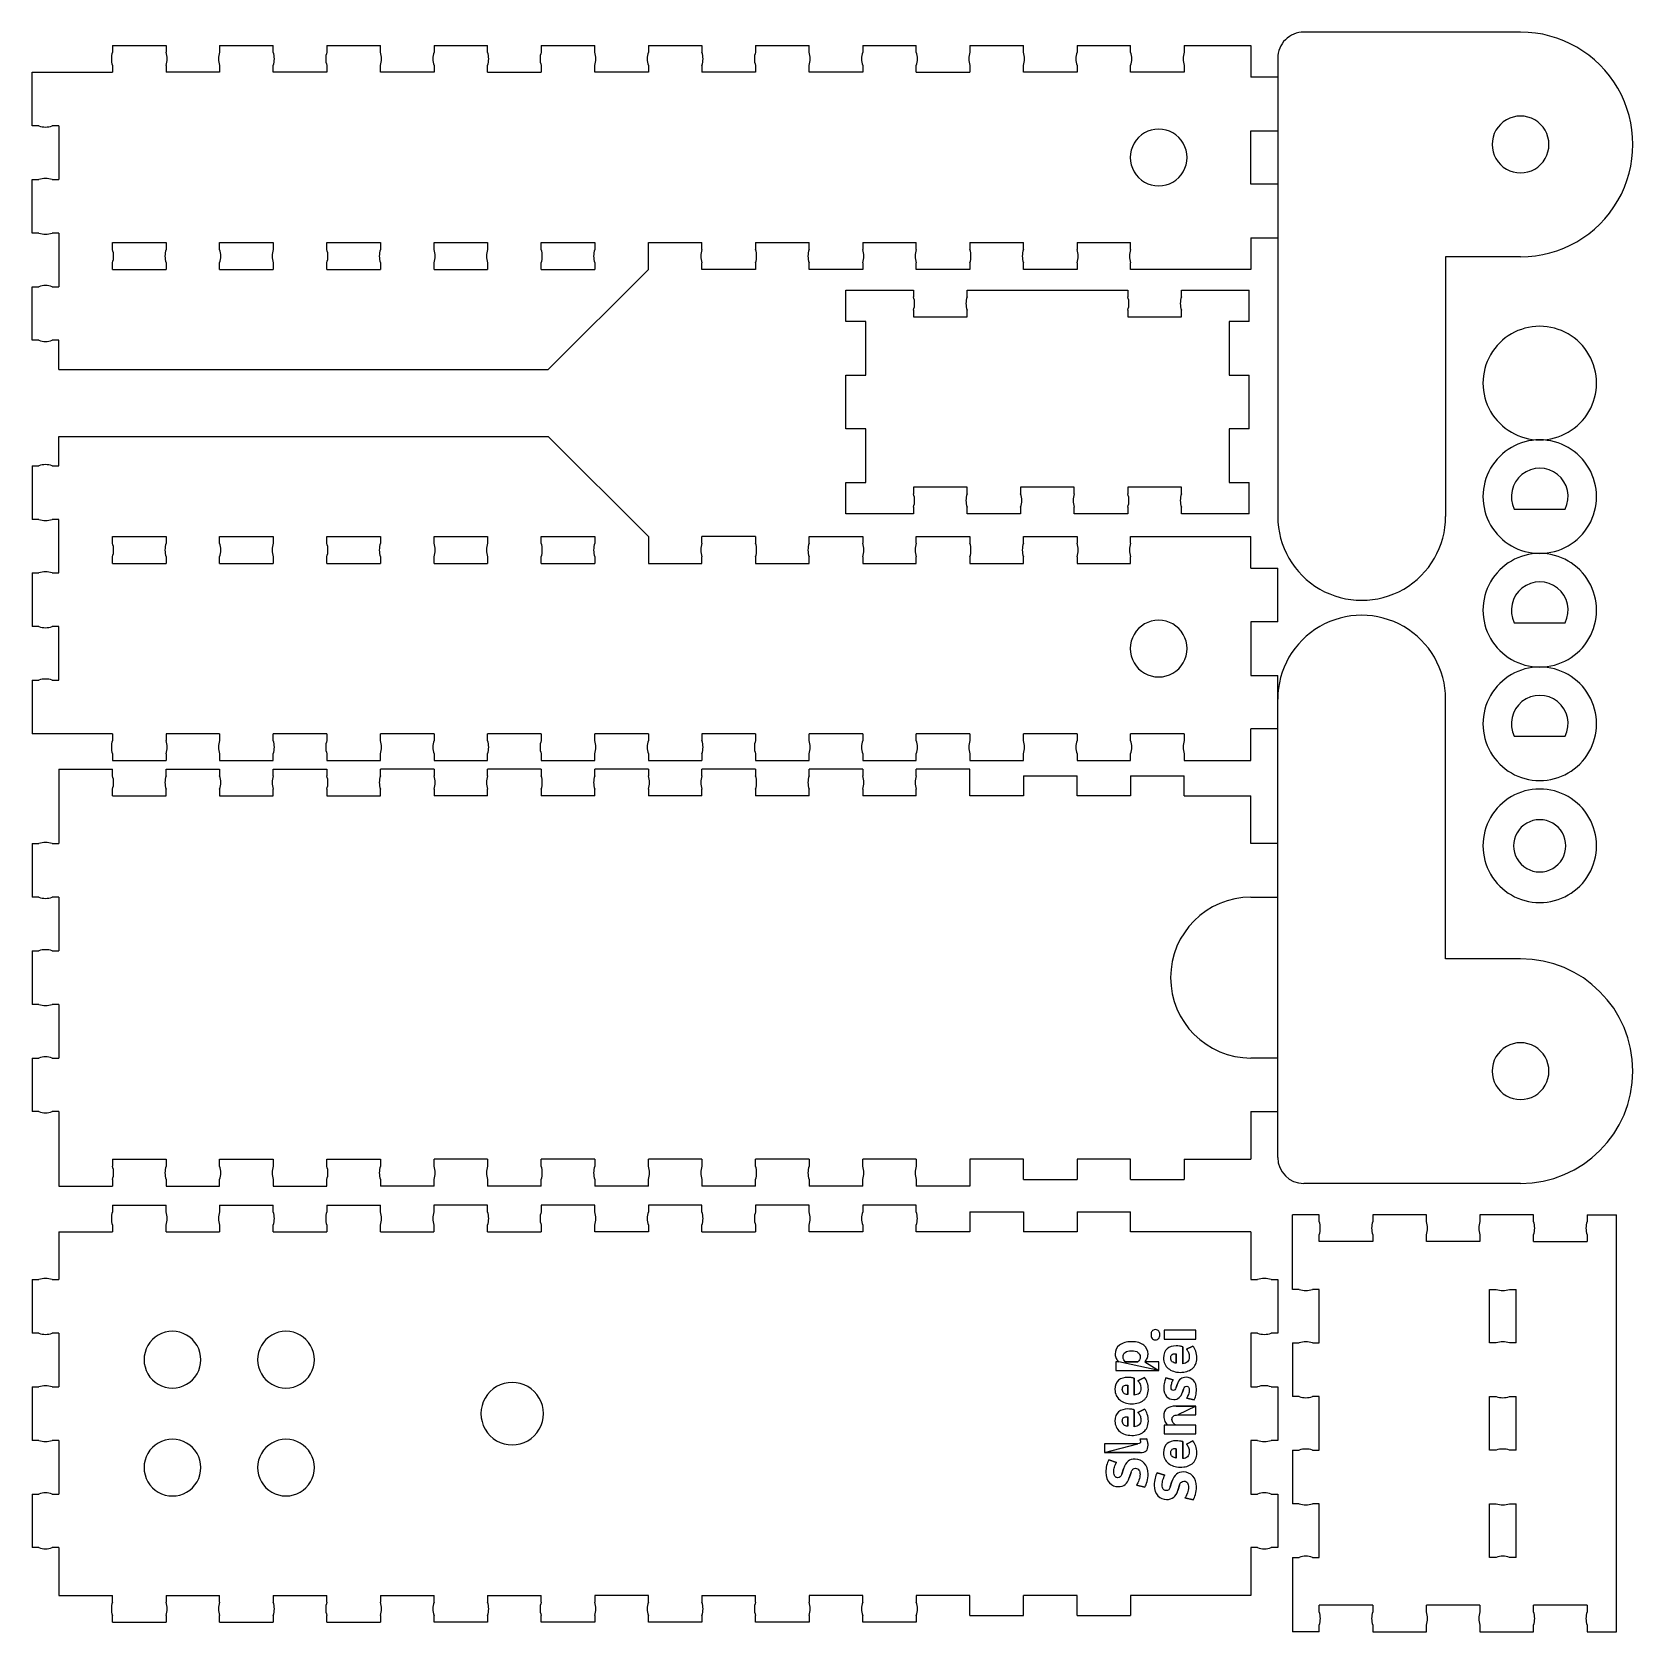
# Model space of a CAD drawing. Extents: x 0.21 to 5.87, y 1.68 to 7.32.
import ezdxf

# ---------------------------------------------------------------- set-up
doc = ezdxf.new("R2010")
doc.units = 0
doc.layers.add('Your_Design', color=7, linetype='CONTINUOUS')

msp = doc.modelspace()

# ---------------------------------------------------------------- linework, layer by layer
at = {"layer": 'Your_Design', "color": 5}
for points in [[(5.454331, 7.318514), (4.69051, 7.318514)], [(0.493178, 7.271357), (0.681978, 7.271357)], [(0.493178, 7.271357), (0.493179, 7.247757)], [(0.681978, 7.271357), (0.681978, 7.247757)], [(0.870778, 7.271357), (1.059578, 7.271357)], [(0.870778, 7.271357), (0.870779, 7.247757)], [(1.059579, 7.247763), (1.059578, 7.271363)], [(1.248378, 7.271357), (1.437178, 7.271357)], [(1.248378, 7.271357), (1.248379, 7.247757)], [(1.437179, 7.247763), (1.437178, 7.271363)], [(1.625978, 7.271357), (1.814778, 7.271357)], [(1.625978, 7.271357), (1.625979, 7.247757)], [(1.814779, 7.247763), (1.814778, 7.271363)], [(2.003578, 7.271357), (2.192378, 7.271357)], [(2.003578, 7.271357), (2.003579, 7.247757)], [(2.192379, 7.247763), (2.192378, 7.271363)], [(2.381178, 7.271357), (2.569978, 7.271357)], [(2.381178, 7.271357), (2.381179, 7.247757)], [(2.569978, 7.271357), (2.569978, 7.247757)], [(2.758778, 7.271357), (2.947578, 7.271357)], [(2.758778, 7.271357), (2.758779, 7.247757)], [(2.947579, 7.247763), (2.947578, 7.271363)], [(3.136378, 7.271357), (3.325178, 7.271357)], [(3.136378, 7.271357), (3.136379, 7.247757)], [(3.325179, 7.247763), (3.325178, 7.271363)], [(3.513978, 7.271357), (3.702778, 7.271357)], [(3.513978, 7.271357), (3.513979, 7.247757)], [(3.702779, 7.247763), (3.702778, 7.271363)], [(3.891578, 7.271357), (4.080378, 7.271357)], [(3.891578, 7.271357), (3.891579, 7.247757)], [(4.080379, 7.247763), (4.080378, 7.271363)], [(4.269178, 7.271357), (4.504378, 7.271357)], [(4.269178, 7.271357), (4.269179, 7.247757)], [(4.504378, 7.271357), (4.504378, 7.160157)], [(0.493181, 7.200557), (0.493181, 7.176957)], [(0.681978, 7.200557), (0.681978, 7.176957)], [(0.870781, 7.200557), (0.870781, 7.176957)], [(1.059581, 7.176963), (1.059581, 7.200563)], [(1.248381, 7.200557), (1.248381, 7.176957)], [(1.437181, 7.176963), (1.437181, 7.200563)], [(1.625981, 7.200557), (1.625981, 7.176957)], [(1.814781, 7.176963), (1.814781, 7.200563)], [(2.003581, 7.200557), (2.003581, 7.176957)], [(2.192381, 7.176963), (2.192381, 7.200563)], [(2.381181, 7.200557), (2.381181, 7.176957)], [(2.569978, 7.200557), (2.569978, 7.176957)], [(2.758781, 7.200557), (2.758781, 7.176957)], [(2.947581, 7.176963), (2.947581, 7.200563)], [(3.136381, 7.200557), (3.136381, 7.176957)], [(3.325181, 7.176963), (3.325181, 7.200563)], [(3.513981, 7.200557), (3.513981, 7.176957)], [(3.702781, 7.176963), (3.702781, 7.200563)], [(3.891581, 7.200557), (3.891581, 7.176957)], [(4.080381, 7.176963), (4.080381, 7.200563)], [(4.269181, 7.200557), (4.269181, 7.176957)], [(4.598778, 7.226782), (4.598778, 5.61303)], [(0.209978, 7.176957), (0.493178, 7.176957)], [(0.209978, 6.988157), (0.209978, 7.176957)], [(0.870778, 7.176957), (0.681978, 7.176957)], [(1.248378, 7.176957), (1.059578, 7.176957)], [(1.625978, 7.176957), (1.437178, 7.176957)], [(1.814778, 7.176957), (2.003578, 7.176957)], [(2.381178, 7.176957), (2.192378, 7.176957)], [(2.758778, 7.176957), (2.569978, 7.176957)], [(3.136378, 7.176957), (2.947578, 7.176957)], [(3.325178, 7.176957), (3.513978, 7.176957)], [(3.891578, 7.176957), (3.702778, 7.176957)], [(4.269178, 7.176957), (4.080378, 7.176957)], [(4.598778, 7.160157), (4.504378, 7.160157)], [(0.233578, 6.988157), (0.209978, 6.988157)], [(0.304378, 6.988157), (0.280778, 6.988157)], [(0.304378, 6.988157), (0.304378, 6.799357)], [(4.598778, 6.782557), (4.504378, 6.782557), (4.504378, 6.971357), (4.598778, 6.971357)], [(0.209978, 6.610557), (0.209978, 6.799357)], [(0.209978, 6.799357), (0.233578, 6.799357)], [(0.280778, 6.799357), (0.304378, 6.799357)], [(0.233578, 6.610557), (0.209978, 6.610557)], [(0.304378, 6.610557), (0.280778, 6.610557)], [(0.304378, 6.610557), (0.304378, 6.421757)], [(0.493178, 6.576957), (0.681978, 6.576957)], [(0.493179, 6.553357), (0.493178, 6.576957)], [(0.681978, 6.576963), (0.681979, 6.553363)], [(0.870778, 6.576957), (1.059578, 6.576957)], [(0.870779, 6.553357), (0.870778, 6.576957)], [(1.059578, 6.576963), (1.059579, 6.553363)], [(1.248378, 6.576957), (1.437178, 6.576957)], [(1.248379, 6.553357), (1.248378, 6.576957)], [(1.437178, 6.576963), (1.437179, 6.553363)], [(1.625978, 6.576957), (1.814778, 6.576957)], [(1.625979, 6.553357), (1.625978, 6.576957)], [(1.814778, 6.576963), (1.814779, 6.553363)], [(2.003578, 6.576957), (2.192378, 6.576957)], [(2.003579, 6.553357), (2.003578, 6.576957)], [(2.192378, 6.576963), (2.192379, 6.553363)], [(2.381178, 6.482557), (2.381178, 6.576957), (2.569978, 6.576957)], [(2.569978, 6.553357), (2.569978, 6.576957)], [(2.758778, 6.576957), (2.947578, 6.576957)], [(2.758778, 6.576952), (2.758778, 6.553352)], [(2.947578, 6.553357), (2.947578, 6.576957)], [(3.136378, 6.576957), (3.325178, 6.576957)], [(3.136378, 6.576952), (3.136378, 6.553352)], [(3.325178, 6.553357), (3.325178, 6.576957)], [(3.513978, 6.576957), (3.702778, 6.576957)], [(3.513978, 6.576952), (3.513978, 6.553352)], [(3.702778, 6.553357), (3.702778, 6.576957)], [(3.891578, 6.576957), (4.080378, 6.576957)], [(3.891578, 6.576952), (3.891578, 6.553352)], [(4.504378, 6.593757), (4.504378, 6.482557), (4.080378, 6.482557)], [(4.080378, 6.553357), (4.080378, 6.576957)], [(4.504378, 6.593757), (4.598778, 6.593757)], [(5.190378, 6.527146), (5.190378, 5.61303)], [(5.454331, 6.527146), (5.190378, 6.527146)], [(0.493178, 6.482557), (0.681978, 6.482557)], [(0.493181, 6.482557), (0.493181, 6.506157)], [(0.681981, 6.506163), (0.681981, 6.482563)], [(0.870778, 6.482557), (1.059578, 6.482557)], [(0.870781, 6.482557), (0.870781, 6.506157)], [(1.059581, 6.506163), (1.059581, 6.482563)], [(1.248378, 6.482557), (1.437178, 6.482557)], [(1.248381, 6.482557), (1.248381, 6.506157)], [(1.437181, 6.506163), (1.437181, 6.482563)], [(1.625978, 6.482557), (1.814778, 6.482557)], [(1.625981, 6.482557), (1.625981, 6.506157)], [(1.814781, 6.506163), (1.814781, 6.482563)], [(2.003578, 6.482557), (2.192378, 6.482557)], [(2.003581, 6.482557), (2.003581, 6.506157)], [(2.028378, 6.129757), (2.381178, 6.482557)], [(2.192381, 6.506163), (2.192381, 6.482563)], [(2.569975, 6.482557), (2.569976, 6.506157)], [(2.758778, 6.482557), (2.569978, 6.482557)], [(2.758776, 6.506152), (2.758775, 6.482552)], [(2.947575, 6.482557), (2.947576, 6.506157)], [(3.136378, 6.482557), (2.947578, 6.482557)], [(3.136376, 6.506152), (3.136375, 6.482552)], [(3.325175, 6.482557), (3.325176, 6.506157)], [(3.513978, 6.482557), (3.325178, 6.482557)], [(3.513976, 6.506152), (3.513975, 6.482552)], [(3.702775, 6.482557), (3.702776, 6.506157)], [(3.891578, 6.482557), (3.702778, 6.482557)], [(3.891576, 6.506152), (3.891575, 6.482552)], [(4.080375, 6.482557), (4.080376, 6.506157)], [(0.209978, 6.232957), (0.209978, 6.421757)], [(0.209978, 6.421757), (0.233578, 6.421757)], [(0.280778, 6.421757), (0.304378, 6.421757)], [(3.076512, 6.299033), (3.076512, 6.410233)], [(3.076512, 6.410233), (3.315381, 6.410233)], [(3.315381, 6.410233), (3.315381, 6.386633)], [(3.504181, 6.410233), (4.070581, 6.410233)], [(3.504181, 6.386633), (3.504181, 6.410233)], [(4.070581, 6.410233), (4.070581, 6.386633)], [(4.259381, 6.410233), (4.498251, 6.410233)], [(4.259381, 6.386633), (4.259381, 6.410233)], [(4.498251, 6.299033), (4.498251, 6.410233)], [(3.315381, 6.339433), (3.315381, 6.315833)], [(3.504181, 6.315833), (3.504181, 6.339433)], [(4.070581, 6.339433), (4.070581, 6.315833)], [(4.259381, 6.315833), (4.259381, 6.339433)], [(3.076512, 6.110233), (3.147312, 6.110233), (3.147312, 6.299033), (3.076512, 6.299033)], [(3.315381, 6.315833), (3.504181, 6.315833)], [(4.070581, 6.315833), (4.259381, 6.315833)], [(4.498251, 6.299033), (4.427451, 6.299033), (4.427451, 6.110233), (4.498251, 6.110233)], [(0.233578, 6.232957), (0.209978, 6.232957)], [(0.304378, 6.232957), (0.280778, 6.232957)], [(0.304378, 6.129757), (0.304378, 6.232957)], [(0.304378, 6.129757), (2.028378, 6.129757)], [(3.076512, 5.921433), (3.076512, 6.110233)], [(4.498251, 5.921433), (4.498251, 6.110233)], [(0.304378, 5.791231), (0.304378, 5.894431), (2.028378, 5.894431)], [(2.028378, 5.894431), (2.381178, 5.541631)], [(3.076512, 5.732633), (3.147312, 5.732633), (3.147312, 5.921433), (3.076512, 5.921433)], [(4.498251, 5.921433), (4.427451, 5.921433), (4.427451, 5.732633), (4.498251, 5.732633)], [(0.209978, 5.791231), (0.209978, 5.602431)], [(0.209978, 5.791231), (0.233578, 5.791231)], [(0.280778, 5.791231), (0.304378, 5.791231)], [(3.076512, 5.621433), (3.076512, 5.732633)], [(3.504181, 5.715833), (3.315381, 5.715833)], [(3.315381, 5.715833), (3.315381, 5.692233)], [(3.504181, 5.692233), (3.504181, 5.715833)], [(3.881781, 5.715833), (3.692981, 5.715833)], [(3.692981, 5.715833), (3.692981, 5.692233)], [(3.881781, 5.692233), (3.881781, 5.715833)], [(4.259381, 5.715833), (4.070581, 5.715833)], [(4.070581, 5.715833), (4.070581, 5.692233)], [(4.259381, 5.692233), (4.259381, 5.715833)], [(4.498251, 5.621433), (4.498251, 5.732633)], [(0.233578, 5.602431), (0.209978, 5.602431)], [(0.304378, 5.602431), (0.280778, 5.602431)], [(0.304378, 5.413631), (0.304378, 5.602431)], [(3.315381, 5.621433), (3.076512, 5.621433)], [(3.315381, 5.645033), (3.315381, 5.621433)], [(3.504181, 5.621433), (3.504181, 5.645033)], [(3.692981, 5.621433), (3.504181, 5.621433)], [(3.692981, 5.645033), (3.692981, 5.621433)], [(3.881781, 5.621433), (3.881781, 5.645033)], [(4.070581, 5.621433), (3.881781, 5.621433)], [(4.070581, 5.645033), (4.070581, 5.621433)], [(4.259381, 5.621433), (4.259381, 5.645033)], [(4.498251, 5.621433), (4.259381, 5.621433)], [(5.43209, 5.638353), (5.61169, 5.638353)], [(0.493178, 5.541631), (0.681978, 5.541631)], [(0.493179, 5.518031), (0.493178, 5.541631)], [(0.681978, 5.541637), (0.681979, 5.518037)], [(0.870778, 5.541631), (1.059578, 5.541631)], [(0.870779, 5.518031), (0.870778, 5.541631)], [(1.059578, 5.541637), (1.059579, 5.518037)], [(1.248378, 5.541631), (1.437178, 5.541631)], [(1.248379, 5.518031), (1.248378, 5.541631)], [(1.437178, 5.541637), (1.437179, 5.518037)], [(1.625978, 5.541631), (1.814778, 5.541631)], [(1.625979, 5.518031), (1.625978, 5.541631)], [(1.814778, 5.541637), (1.814779, 5.518037)], [(2.003578, 5.541631), (2.192378, 5.541631)], [(2.003579, 5.518031), (2.003578, 5.541631)], [(2.192378, 5.541637), (2.192379, 5.518037)], [(2.381178, 5.541631), (2.381178, 5.447231), (2.569978, 5.447231)], [(2.758778, 5.541631), (2.569978, 5.541631)], [(2.569978, 5.518031), (2.569978, 5.541631)], [(2.758778, 5.541625), (2.758778, 5.518025)], [(2.947578, 5.541631), (3.136378, 5.541631)], [(2.947578, 5.518031), (2.947578, 5.541631)], [(3.136378, 5.541625), (3.136378, 5.518025)], [(3.325178, 5.541631), (3.513978, 5.541631)], [(3.325178, 5.518031), (3.325178, 5.541631)], [(3.513978, 5.541625), (3.513978, 5.518025)], [(3.702778, 5.541631), (3.891578, 5.541631)], [(3.702778, 5.518031), (3.702778, 5.541631)], [(3.891578, 5.541625), (3.891578, 5.518025)], [(4.080378, 5.541631), (4.504378, 5.541631)], [(4.080378, 5.518031), (4.080378, 5.541631)], [(4.504378, 5.430431), (4.504378, 5.541631)], [(0.493178, 5.447231), (0.681978, 5.447231)], [(0.493181, 5.447231), (0.493181, 5.470831)], [(0.681981, 5.470837), (0.681981, 5.447237)], [(0.870778, 5.447231), (1.059578, 5.447231)], [(0.870781, 5.447231), (0.870781, 5.470831)], [(1.059581, 5.470837), (1.059581, 5.447237)], [(1.248378, 5.447231), (1.437178, 5.447231)], [(1.248381, 5.447231), (1.248381, 5.470831)], [(1.437181, 5.470837), (1.437181, 5.447237)], [(1.625978, 5.447231), (1.814778, 5.447231)], [(1.625981, 5.447231), (1.625981, 5.470831)], [(1.814781, 5.470837), (1.814781, 5.447237)], [(2.003578, 5.447231), (2.192378, 5.447231)], [(2.003581, 5.447231), (2.003581, 5.470831)], [(2.192381, 5.470837), (2.192381, 5.447237)], [(2.569975, 5.447231), (2.569976, 5.470831)], [(2.758776, 5.470825), (2.758775, 5.447225)], [(2.758778, 5.447231), (2.947578, 5.447231)], [(2.947575, 5.447231), (2.947576, 5.470831)], [(3.136376, 5.470825), (3.136375, 5.447225)], [(3.136378, 5.447231), (3.325178, 5.447231)], [(3.325175, 5.447231), (3.325176, 5.470831)], [(3.513976, 5.470825), (3.513975, 5.447225)], [(3.513978, 5.447231), (3.702778, 5.447231)], [(3.702775, 5.447231), (3.702776, 5.470831)], [(3.891576, 5.470825), (3.891575, 5.447225)], [(3.891578, 5.447231), (4.080378, 5.447231)], [(4.080375, 5.447231), (4.080376, 5.470831)], [(0.209978, 5.413631), (0.209978, 5.224831)], [(0.209978, 5.413631), (0.233578, 5.413631)], [(0.280778, 5.413631), (0.304378, 5.413631)], [(4.504378, 5.430431), (4.598778, 5.430431)], [(4.598778, 5.241631), (4.598778, 5.430431)], [(0.233578, 5.224831), (0.209978, 5.224831)], [(0.304378, 5.224831), (0.280778, 5.224831)], [(0.304378, 5.036031), (0.304378, 5.224831)], [(4.598778, 5.241631), (4.504378, 5.241631), (4.504378, 5.052831), (4.598778, 5.052831)], [(5.43209, 5.238353), (5.61169, 5.238353)], [(0.209978, 5.036031), (0.209978, 4.847231)], [(0.209978, 5.036031), (0.233578, 5.036031)], [(0.280778, 5.036031), (0.304378, 5.036031)], [(4.598778, 4.864031), (4.598778, 5.052831)], [(4.598778, 3.354985), (4.598778, 4.968737)], [(5.190378, 4.054621), (5.190378, 4.968737)], [(0.493178, 4.847231), (0.209978, 4.847231)], [(0.493178, 4.847231), (0.493179, 4.823631)], [(0.870778, 4.847231), (0.681978, 4.847231)], [(0.681978, 4.847231), (0.681978, 4.823631)], [(0.870778, 4.847231), (0.870779, 4.823631)], [(1.059579, 4.823637), (1.059578, 4.847237)], [(1.248378, 4.847231), (1.059578, 4.847231)], [(1.248378, 4.847231), (1.248379, 4.823631)], [(1.437179, 4.823637), (1.437178, 4.847237)], [(1.625978, 4.847231), (1.437178, 4.847231)], [(1.625978, 4.847231), (1.625979, 4.823631)], [(1.814779, 4.823637), (1.814778, 4.847237)], [(2.003578, 4.847231), (1.814778, 4.847231)], [(2.003578, 4.847231), (2.003579, 4.823631)], [(2.192379, 4.823637), (2.192378, 4.847237)], [(2.381178, 4.847231), (2.192378, 4.847231)], [(2.381178, 4.847231), (2.381179, 4.823631)], [(2.758778, 4.847231), (2.569978, 4.847231)], [(2.569978, 4.847231), (2.569978, 4.823631)], [(2.758778, 4.847231), (2.758779, 4.823631)], [(2.947579, 4.823637), (2.947578, 4.847237)], [(3.136378, 4.847231), (2.947578, 4.847231)], [(3.136378, 4.847231), (3.136379, 4.823631)], [(3.325179, 4.823637), (3.325178, 4.847237)], [(3.513978, 4.847231), (3.325178, 4.847231)], [(3.513978, 4.847231), (3.513979, 4.823631)], [(3.702779, 4.823637), (3.702778, 4.847237)], [(3.891578, 4.847231), (3.702778, 4.847231)], [(3.891578, 4.847231), (3.891579, 4.823631)], [(4.080379, 4.823637), (4.080378, 4.847237)], [(4.269178, 4.847231), (4.080378, 4.847231)], [(4.269178, 4.847231), (4.269179, 4.823631)], [(4.598778, 4.864031), (4.504378, 4.864031)], [(4.504378, 4.752831), (4.504378, 4.864031)], [(5.43209, 4.838353), (5.61169, 4.838353)], [(0.493178, 4.752831), (0.681978, 4.752831)], [(0.493181, 4.776431), (0.493181, 4.752831)], [(0.681978, 4.776431), (0.681978, 4.752831)], [(0.870778, 4.752831), (1.059578, 4.752831)], [(0.870781, 4.776431), (0.870781, 4.752831)], [(1.059581, 4.752837), (1.059581, 4.776437)], [(1.248378, 4.752831), (1.437178, 4.752831)], [(1.248381, 4.776431), (1.248381, 4.752831)], [(1.437181, 4.752837), (1.437181, 4.776437)], [(1.625978, 4.752831), (1.814778, 4.752831)], [(1.625981, 4.776431), (1.625981, 4.752831)], [(1.814781, 4.752837), (1.814781, 4.776437)], [(2.003578, 4.752831), (2.192378, 4.752831)], [(2.003581, 4.776431), (2.003581, 4.752831)], [(2.192381, 4.752837), (2.192381, 4.776437)], [(2.381178, 4.752831), (2.569978, 4.752831)], [(2.381181, 4.776431), (2.381181, 4.752831)], [(2.569978, 4.776431), (2.569978, 4.752831)], [(2.758778, 4.752831), (2.947578, 4.752831)], [(2.758781, 4.776431), (2.758781, 4.752831)], [(2.947581, 4.752837), (2.947581, 4.776437)], [(3.136378, 4.752831), (3.325178, 4.752831)], [(3.136381, 4.776431), (3.136381, 4.752831)], [(3.325181, 4.752837), (3.325181, 4.776437)], [(3.513978, 4.752831), (3.702778, 4.752831)], [(3.513981, 4.776431), (3.513981, 4.752831)], [(3.702781, 4.752837), (3.702781, 4.776437)], [(3.891578, 4.752831), (4.080378, 4.752831)], [(3.891581, 4.776431), (3.891581, 4.752831)], [(4.080381, 4.752837), (4.080381, 4.776437)], [(4.269178, 4.752831), (4.504378, 4.752831)], [(4.269181, 4.776431), (4.269181, 4.752831)], [(0.304378, 4.72282), (0.304378, 4.460351)], [(0.304378, 4.72282), (0.493178, 4.72282)], [(0.493178, 4.69922), (0.493178, 4.72282)], [(0.681978, 4.72282), (0.870778, 4.72282)], [(0.681981, 4.69922), (0.681981, 4.72282)], [(0.870781, 4.722815), (0.870781, 4.699215)], [(1.059578, 4.72282), (1.248378, 4.72282)], [(1.059581, 4.69922), (1.059581, 4.72282)], [(1.248381, 4.722815), (1.248381, 4.699215)], [(1.625978, 4.72282), (1.437178, 4.72282)], [(1.437181, 4.69922), (1.437181, 4.72282)], [(1.625981, 4.722815), (1.625981, 4.699215)], [(2.003578, 4.72282), (1.814778, 4.72282)], [(1.814781, 4.69922), (1.814781, 4.72282)], [(2.003581, 4.722815), (2.003581, 4.699215)], [(2.381178, 4.72282), (2.192378, 4.72282)], [(2.192381, 4.69922), (2.192381, 4.72282)], [(2.381181, 4.722815), (2.381181, 4.699215)], [(2.758778, 4.72282), (2.569978, 4.72282)], [(2.569981, 4.69922), (2.569981, 4.72282)], [(2.758781, 4.722815), (2.758781, 4.699215)], [(3.136378, 4.72282), (2.947578, 4.72282)], [(2.947581, 4.69922), (2.947581, 4.72282)], [(3.136381, 4.72282), (3.136381, 4.69922)], [(3.702778, 4.69922), (3.702778, 4.62842), (3.513978, 4.62842), (3.513978, 4.72282), (3.325178, 4.72282)], [(3.325181, 4.69922), (3.325181, 4.72282)], [(3.702778, 4.69922), (3.891578, 4.69922)], [(4.080378, 4.69922), (4.080378, 4.62842), (3.891578, 4.62842), (3.891578, 4.69922)], [(4.080378, 4.69922), (4.269178, 4.69922)], [(4.269178, 4.62842), (4.269178, 4.69922)], [(0.493178, 4.62842), (0.493178, 4.65202)], [(0.681978, 4.62842), (0.681979, 4.65202)], [(0.870779, 4.652015), (0.870778, 4.628415)], [(1.059578, 4.62842), (1.059579, 4.65202)], [(1.248379, 4.652015), (1.248378, 4.628415)], [(1.437178, 4.62842), (1.437179, 4.65202)], [(1.625979, 4.652015), (1.625978, 4.628415)], [(1.814778, 4.62842), (1.814779, 4.65202)], [(2.003579, 4.652015), (2.003578, 4.628415)], [(2.192378, 4.62842), (2.192379, 4.65202)], [(2.381179, 4.652015), (2.381178, 4.628415)], [(2.569978, 4.62842), (2.569979, 4.65202)], [(2.758779, 4.652015), (2.758778, 4.628415)], [(2.947578, 4.62842), (2.947579, 4.65202)], [(3.136379, 4.65202), (3.136378, 4.62842)], [(3.325178, 4.62842), (3.325179, 4.65202)], [(0.493178, 4.62842), (0.681978, 4.62842)], [(0.870778, 4.62842), (1.059578, 4.62842)], [(1.248378, 4.62842), (1.437178, 4.62842)], [(1.814778, 4.62842), (1.625978, 4.62842)], [(2.192378, 4.62842), (2.003578, 4.62842)], [(2.569978, 4.62842), (2.381178, 4.62842)], [(2.947578, 4.62842), (2.758778, 4.62842)], [(3.325178, 4.62842), (3.136378, 4.62842)], [(4.269178, 4.62842), (4.504378, 4.62842)], [(4.504378, 4.460351), (4.504378, 4.62842)], [(0.209978, 4.460351), (0.209978, 4.271551)], [(0.209978, 4.460351), (0.233578, 4.460351)], [(0.280778, 4.460351), (0.304378, 4.460351)], [(4.598778, 4.460351), (4.504378, 4.460351)], [(0.233578, 4.271551), (0.209978, 4.271551)], [(0.304378, 4.271551), (0.280778, 4.271551)], [(0.304378, 4.271551), (0.304378, 4.082751)], [(4.504378, 4.271551), (4.598778, 4.271551)], [(0.209978, 4.082751), (0.209978, 3.893951)], [(0.209978, 4.082751), (0.233578, 4.082751)], [(0.280778, 4.082751), (0.304378, 4.082751)], [(5.454331, 4.054621), (5.190378, 4.054621)], [(0.233578, 3.893951), (0.209978, 3.893951)], [(0.304378, 3.893951), (0.280778, 3.893951)], [(0.304378, 3.893951), (0.304378, 3.705151)], [(0.209978, 3.705151), (0.209978, 3.516351)], [(0.209978, 3.705151), (0.233578, 3.705151)], [(0.280778, 3.705151), (0.304378, 3.705151)], [(4.598778, 3.705151), (4.504378, 3.705151)], [(0.233578, 3.516351), (0.209978, 3.516351)], [(0.304378, 3.516351), (0.280778, 3.516351)], [(0.304378, 3.516351), (0.304378, 3.253882)], [(4.504378, 3.516351), (4.598778, 3.516351)], [(4.504378, 3.516351), (4.504378, 3.348282)], [(0.493178, 3.348282), (0.681978, 3.348282)], [(0.493178, 3.348282), (0.493178, 3.324682)], [(0.681978, 3.348282), (0.681979, 3.324682)], [(0.870779, 3.324688), (0.870778, 3.348288)], [(0.870778, 3.348282), (1.059578, 3.348282)], [(1.059578, 3.348282), (1.059579, 3.324682)], [(1.248379, 3.324688), (1.248378, 3.348288)], [(1.248378, 3.348282), (1.437178, 3.348282)], [(1.437178, 3.348282), (1.437179, 3.324682)], [(1.625979, 3.324688), (1.625978, 3.348288)], [(1.814778, 3.348282), (1.625978, 3.348282)], [(1.814778, 3.348282), (1.814779, 3.324682)], [(2.003579, 3.324688), (2.003578, 3.348288)], [(2.192378, 3.348282), (2.003578, 3.348282)], [(2.192378, 3.348282), (2.192379, 3.324682)], [(2.381179, 3.324688), (2.381178, 3.348288)], [(2.569978, 3.348282), (2.381178, 3.348282)], [(2.569978, 3.348282), (2.569979, 3.324682)], [(2.758779, 3.324688), (2.758778, 3.348288)], [(2.947578, 3.348282), (2.758778, 3.348282)], [(2.947578, 3.348282), (2.947579, 3.324682)], [(3.325178, 3.348282), (3.136378, 3.348282)], [(3.136379, 3.324682), (3.136378, 3.348282)], [(3.702778, 3.277482), (3.702778, 3.348282), (3.513978, 3.348282), (3.513978, 3.253882), (3.325178, 3.253882)], [(3.325178, 3.348282), (3.325179, 3.324682)], [(4.080378, 3.277482), (4.080378, 3.348282), (3.891578, 3.348282), (3.891578, 3.277482)], [(4.269178, 3.348282), (4.504378, 3.348282)], [(4.269178, 3.348282), (4.269178, 3.277482)], [(0.304378, 3.253882), (0.493178, 3.253882)], [(0.493178, 3.277482), (0.493178, 3.253882)], [(0.681978, 3.253882), (0.870778, 3.253882)], [(0.681981, 3.277482), (0.681981, 3.253882)], [(0.870781, 3.253888), (0.870781, 3.277488)], [(1.059578, 3.253882), (1.248378, 3.253882)], [(1.059581, 3.277482), (1.059581, 3.253882)], [(1.248381, 3.253888), (1.248381, 3.277488)], [(1.625978, 3.253882), (1.437178, 3.253882)], [(1.437181, 3.277482), (1.437181, 3.253882)], [(1.625981, 3.253888), (1.625981, 3.277488)], [(2.003578, 3.253882), (1.814778, 3.253882)], [(1.814781, 3.277482), (1.814781, 3.253882)], [(2.003581, 3.253888), (2.003581, 3.277488)], [(2.381178, 3.253882), (2.192378, 3.253882)], [(2.192381, 3.277482), (2.192381, 3.253882)], [(2.381181, 3.253888), (2.381181, 3.277488)], [(2.758778, 3.253882), (2.569978, 3.253882)], [(2.569981, 3.277482), (2.569981, 3.253882)], [(2.758781, 3.253888), (2.758781, 3.277488)], [(3.136378, 3.253882), (2.947578, 3.253882)], [(2.947581, 3.277482), (2.947581, 3.253882)], [(3.136381, 3.253882), (3.136381, 3.277482)], [(3.325181, 3.277482), (3.325181, 3.253882)], [(3.702778, 3.277482), (3.891578, 3.277482)], [(4.080378, 3.277482), (4.269178, 3.277482)], [(5.454331, 3.263253), (4.69051, 3.263253)], [(0.493155, 3.186925), (0.681955, 3.186931)], [(0.493155, 3.186925), (0.493156, 3.163325)], [(0.681956, 3.163331), (0.681955, 3.186931)], [(0.870755, 3.186937), (1.059555, 3.186943)], [(0.870755, 3.186937), (0.870756, 3.163337)], [(1.059556, 3.163343), (1.059555, 3.186943)], [(1.248355, 3.186949), (1.437155, 3.186954)], [(1.248355, 3.186949), (1.248356, 3.163349)], [(1.437156, 3.163354), (1.437155, 3.186954)], [(1.814755, 3.186966), (1.625955, 3.18696)], [(1.625955, 3.18696), (1.625956, 3.16336)], [(1.814756, 3.163366), (1.814755, 3.186966)], [(2.192355, 3.186978), (2.003555, 3.186972)], [(2.003555, 3.186972), (2.003556, 3.163372)], [(2.192356, 3.163378), (2.192355, 3.186978)], [(2.569955, 3.18699), (2.381155, 3.186984)], [(2.381155, 3.186984), (2.381156, 3.163384)], [(2.569956, 3.16339), (2.569955, 3.18699)], [(2.947555, 3.187002), (2.758755, 3.186996)], [(2.758755, 3.186996), (2.758756, 3.163396)], [(2.947556, 3.163402), (2.947555, 3.187002)], [(3.325155, 3.187014), (3.136355, 3.187008)], [(3.136355, 3.187008), (3.136356, 3.163408)], [(3.325156, 3.163414), (3.325155, 3.187014)], [(0.493157, 3.116125), (0.493158, 3.092525)], [(0.681958, 3.092531), (0.681957, 3.116131)], [(0.870757, 3.116137), (0.870758, 3.092537)], [(1.059558, 3.092543), (1.059557, 3.116143)], [(1.248357, 3.116149), (1.248358, 3.092549)], [(1.437158, 3.092554), (1.437157, 3.116154)], [(1.625957, 3.11616), (1.625958, 3.09256)], [(1.814758, 3.092566), (1.814757, 3.116166)], [(2.003557, 3.116172), (2.003558, 3.092572)], [(2.192358, 3.092578), (2.192357, 3.116178)], [(2.381157, 3.116184), (2.381158, 3.092584)], [(2.569958, 3.09259), (2.569957, 3.11619)], [(2.758757, 3.116196), (2.758758, 3.092596)], [(2.947558, 3.092602), (2.947557, 3.116202)], [(3.136357, 3.116208), (3.136358, 3.092608)], [(3.325158, 3.092614), (3.325157, 3.116214)], [(3.513956, 3.16342), (3.513958, 3.09262), (3.325158, 3.092614)], [(3.513956, 3.16342), (3.702756, 3.163426), (3.702758, 3.092626)], [(3.891556, 3.163432), (3.891558, 3.092632), (3.702758, 3.092626)], [(3.891556, 3.163432), (4.080356, 3.163438)], [(4.080358, 3.092638), (4.080356, 3.163438)], [(4.650466, 2.890372), (4.650466, 3.152841)], [(4.744866, 3.152841), (4.650466, 3.152841)], [(4.744823, 3.129241), (4.744822, 3.152841)], [(4.933663, 3.152841), (4.933664, 3.129241)], [(5.122466, 3.152841), (4.933666, 3.152841)], [(5.122464, 3.129247), (5.122463, 3.152847)], [(5.311263, 3.152841), (5.311264, 3.129241)], [(5.500066, 3.152841), (5.311266, 3.152841)], [(5.500064, 3.129247), (5.500063, 3.152847)], [(5.688822, 3.152841), (5.688823, 3.129241)], [(5.688866, 3.152841), (5.792066, 3.152841)], [(5.792066, 1.683903), (5.792066, 3.152841)], [(0.304378, 3.092516), (0.304378, 2.924516)], [(0.304378, 3.092516), (0.493178, 3.092516)], [(0.681958, 3.092531), (0.870758, 3.092537)], [(1.059558, 3.092543), (1.248358, 3.092549)], [(1.437158, 3.092554), (1.625958, 3.09256)], [(1.814758, 3.092566), (2.003558, 3.092572)], [(2.381158, 3.092584), (2.192358, 3.092578)], [(2.569958, 3.09259), (2.758758, 3.092596)], [(3.136358, 3.092608), (2.947558, 3.092602)], [(4.504378, 3.092516), (4.080378, 3.092516)], [(4.504378, 3.092654), (4.504378, 2.924585)], [(4.744825, 3.058441), (4.744825, 3.082041)], [(4.933666, 3.058441), (4.744866, 3.058441)], [(4.933665, 3.082041), (4.933666, 3.058441)], [(5.122466, 3.058447), (5.122465, 3.082047)], [(5.311266, 3.058441), (5.122466, 3.058441)], [(5.311265, 3.082041), (5.311266, 3.058441)], [(5.500066, 3.058447), (5.500065, 3.082047)], [(5.500066, 3.058441), (5.688866, 3.058441)], [(5.688825, 3.082041), (5.688825, 3.058441)], [(0.209978, 2.924516), (0.209978, 2.735716)], [(0.209978, 2.924516), (0.233578, 2.924516)], [(0.280778, 2.924516), (0.304378, 2.924516)], [(4.504378, 2.924585), (4.527978, 2.924585)], [(4.575178, 2.924585), (4.598778, 2.924585)], [(4.598778, 2.924585), (4.598778, 2.735785)], [(4.674066, 2.890372), (4.650466, 2.890372)], [(4.744866, 2.890372), (4.721266, 2.890372)], [(4.744866, 2.701572), (4.744866, 2.890372)], [(5.34486, 2.890372), (5.36846, 2.890373)], [(5.344866, 2.701572), (5.344866, 2.890372)], [(5.41566, 2.890374), (5.43926, 2.890375)], [(5.439266, 2.701572), (5.439266, 2.890372)], [(0.233578, 2.735716), (0.209978, 2.735716)], [(0.304378, 2.735716), (0.280778, 2.735716)], [(0.304378, 2.735716), (0.304378, 2.546916)], [(4.504378, 2.735785), (4.504378, 2.546985)], [(4.527978, 2.735785), (4.504378, 2.735785)], [(4.598778, 2.735785), (4.575178, 2.735785)], [(4.650466, 2.701572), (4.650466, 2.512772)], [(4.650466, 2.701572), (4.674066, 2.701572)], [(4.721266, 2.701572), (4.744866, 2.701572)], [(5.368466, 2.701573), (5.344866, 2.701572)], [(5.439266, 2.701575), (5.415666, 2.701574)], [(0.209978, 2.546916), (0.209978, 2.358116)], [(0.209978, 2.546916), (0.233578, 2.546916)], [(0.280778, 2.546916), (0.304378, 2.546916)], [(4.504378, 2.546985), (4.527978, 2.546985)], [(4.575178, 2.546985), (4.598778, 2.546985)], [(4.598778, 2.546985), (4.598778, 2.358185)], [(4.674066, 2.512772), (4.650466, 2.512772)], [(4.744866, 2.512772), (4.721266, 2.512772)], [(4.744866, 2.323972), (4.744866, 2.512772)], [(5.34486, 2.512772), (5.36846, 2.512773)], [(5.344866, 2.323972), (5.344866, 2.512772)], [(5.41566, 2.512774), (5.43926, 2.512775)], [(5.439266, 2.323972), (5.439266, 2.512772)], [(0.233578, 2.358116), (0.209978, 2.358116)], [(0.304378, 2.358116), (0.280778, 2.358116)], [(0.304378, 2.358116), (0.304378, 2.169316)], [(4.504378, 2.358185), (4.504378, 2.169385)], [(4.527978, 2.358185), (4.504378, 2.358185)], [(4.598778, 2.358185), (4.575178, 2.358185)], [(4.650466, 2.323972), (4.650466, 2.135172)], [(4.650466, 2.323972), (4.674066, 2.323972)], [(4.721266, 2.323972), (4.744866, 2.323972)], [(5.368466, 2.323973), (5.344866, 2.323972)], [(5.439266, 2.323975), (5.415666, 2.323974)], [(0.209978, 2.169316), (0.209978, 1.980516)], [(0.209978, 2.169316), (0.233578, 2.169316)], [(0.280778, 2.169316), (0.304378, 2.169316)], [(4.504378, 2.169385), (4.527978, 2.169385)], [(4.575178, 2.169385), (4.598778, 2.169385)], [(4.598778, 2.169385), (4.598778, 1.980585)], [(4.674066, 2.135172), (4.650466, 2.135172)], [(4.744866, 2.135172), (4.721266, 2.135172)], [(4.744866, 1.946372), (4.744866, 2.135172)], [(5.34486, 2.135172), (5.36846, 2.135173)], [(5.344866, 1.946372), (5.344866, 2.135172)], [(5.41566, 2.135174), (5.43926, 2.135175)], [(5.439266, 1.946372), (5.439266, 2.135172)], [(0.233578, 1.980516), (0.209978, 1.980516)], [(0.304378, 1.980516), (0.280778, 1.980516)], [(0.304378, 1.980516), (0.304378, 1.812516)], [(4.504378, 1.980585), (4.504378, 1.812516), (4.080378, 1.812516), (4.080378, 1.741716)], [(4.527978, 1.980585), (4.504378, 1.980585)], [(4.598778, 1.980585), (4.575178, 1.980585)], [(4.650466, 1.946372), (4.650466, 1.683903)], [(4.650466, 1.946372), (4.674066, 1.946372)], [(4.721266, 1.946372), (4.744866, 1.946372)], [(5.368466, 1.946373), (5.344866, 1.946372)], [(5.439266, 1.946375), (5.415666, 1.946374)], [(0.304378, 1.812516), (0.493178, 1.812516)], [(0.493178, 1.788916), (0.493178, 1.812516)], [(0.681978, 1.812516), (0.870778, 1.812516)], [(0.681978, 1.812516), (0.681978, 1.788916)], [(0.870778, 1.788916), (0.870778, 1.812516)], [(1.059578, 1.812516), (1.248378, 1.812516)], [(1.059578, 1.812516), (1.059578, 1.788916)], [(1.248378, 1.788916), (1.248378, 1.812516)], [(1.437178, 1.812516), (1.625978, 1.812516)], [(1.437178, 1.812516), (1.437178, 1.788916)], [(1.625978, 1.788916), (1.625978, 1.812516)], [(1.814778, 1.812516), (2.003578, 1.812516)], [(1.814778, 1.812516), (1.814778, 1.788916)], [(2.003578, 1.788916), (2.003578, 1.812516)], [(2.381178, 1.812516), (2.192378, 1.812516)], [(2.192378, 1.812516), (2.192378, 1.788916)], [(2.381178, 1.788916), (2.381178, 1.812516)], [(2.569978, 1.812516), (2.758778, 1.812516)], [(2.569978, 1.812516), (2.569978, 1.788916)], [(2.758778, 1.788916), (2.758778, 1.812516)], [(3.136378, 1.812516), (2.947578, 1.812516)], [(2.947578, 1.812516), (2.947578, 1.788916)], [(3.136378, 1.788916), (3.136378, 1.812516)], [(3.513978, 1.741716), (3.513978, 1.812516), (3.325178, 1.812516)], [(3.325178, 1.812516), (3.325178, 1.788916)], [(3.513978, 1.741716), (3.702778, 1.741716), (3.702778, 1.812516)], [(3.891578, 1.741716), (3.891578, 1.812516), (3.702778, 1.812516)], [(4.933666, 1.778303), (4.744866, 1.778303)], [(4.744867, 1.754703), (4.744866, 1.778303)], [(4.933663, 1.778303), (4.933664, 1.754703)], [(5.122464, 1.754709), (5.122463, 1.778309)], [(5.311266, 1.778303), (5.122466, 1.778303)], [(5.311263, 1.778303), (5.311264, 1.754703)], [(5.500064, 1.754709), (5.500063, 1.778309)], [(5.688866, 1.778303), (5.500066, 1.778303)], [(5.688866, 1.778303), (5.688867, 1.754703)], [(0.493178, 1.718116), (0.493178, 1.741716)], [(0.493178, 1.718116), (0.681978, 1.718116)], [(0.681978, 1.741716), (0.681978, 1.718116)], [(0.870778, 1.718116), (0.870778, 1.741716)], [(0.870778, 1.718116), (1.059578, 1.718116)], [(1.059578, 1.741716), (1.059578, 1.718116)], [(1.248378, 1.718116), (1.248378, 1.741716)], [(1.248378, 1.718116), (1.437178, 1.718116)], [(1.437178, 1.741716), (1.437178, 1.718116)], [(1.625978, 1.718116), (1.625978, 1.741716)], [(1.814778, 1.718116), (1.625978, 1.718116)], [(1.814778, 1.741716), (1.814778, 1.718116)], [(2.003578, 1.718116), (2.003578, 1.741716)], [(2.192378, 1.718116), (2.003578, 1.718116)], [(2.192378, 1.741716), (2.192378, 1.718116)], [(2.381178, 1.718116), (2.381178, 1.741716)], [(2.569978, 1.718116), (2.381178, 1.718116)], [(2.569978, 1.741716), (2.569978, 1.718116)], [(2.758778, 1.718116), (2.758778, 1.741716)], [(2.947578, 1.718116), (2.758778, 1.718116)], [(2.947578, 1.741716), (2.947578, 1.718116)], [(3.136378, 1.718116), (3.136378, 1.741716)], [(3.325178, 1.718116), (3.136378, 1.718116)], [(3.325178, 1.741716), (3.325178, 1.718116)], [(3.891578, 1.741716), (4.080378, 1.741716)], [(4.744869, 1.683903), (4.744868, 1.707503)], [(4.933665, 1.707503), (4.933666, 1.683903)], [(5.122466, 1.683909), (5.122465, 1.707509)], [(5.311265, 1.707503), (5.311266, 1.683903)], [(5.500066, 1.683909), (5.500065, 1.707509)], [(5.688868, 1.707503), (5.688869, 1.683903)], [(4.744866, 1.683903), (4.650466, 1.683903)], [(4.933666, 1.683903), (5.122466, 1.683903)], [(5.311266, 1.683903), (5.500066, 1.683903)], [(5.688866, 1.683903), (5.792066, 1.683903)]]:
    msp.add_lwpolyline(points, dxfattribs=at)
for points in [[(5.454331, 7.02283), (5.454331, 7.02283)], [(4.179282, 6.976957), (4.179282, 6.976957)], [(5.52189, 6.282353), (5.52189, 6.282353)], [(5.52189, 5.882353), (5.52189, 5.882353)], [(5.52189, 5.482353), (5.52189, 5.482353)], [(4.179282, 5.247231), (4.179282, 5.247231)], [(5.52189, 5.082353), (5.52189, 5.082353)], [(5.52189, 4.652597), (5.52189, 4.652597)], [(5.52189, 4.544597), (5.52189, 4.544597)], [(5.454331, 3.758937), (5.454331, 3.758937)], [(0.704372, 2.742531), (0.704372, 2.742531)], [(1.104372, 2.742544), (1.104372, 2.742544)], [(1.90141, 2.562544), (1.90141, 2.562544)], [(0.704384, 2.362531), (0.704384, 2.362531)], [(1.104384, 2.362544), (1.104384, 2.362544)]]:
    msp.add_lwpolyline(points, close=True, dxfattribs=at)
at = {"layer": 'Your_Design', "color": 1}
for points in [[(4.310515, 2.746203), (4.198943, 2.746203), (4.198943, 2.715057), (4.310515, 2.715057), (4.310515, 2.746203)], [(4.083742, 2.674196), (4.083742, 2.674196)], [(4.167584, 2.71271), (4.167584, 2.71271)], [(4.241183, 2.663113), (4.241183, 2.63026)], [(4.263796, 2.628553), (4.263796, 2.688286)], [(4.300062, 2.690419), (4.277022, 2.679113)], [(4.038516, 2.635157), (4.028276, 2.635157), (4.028276, 2.604224), (4.179955, 2.604224)], [(4.106355, 2.635157), (4.061769, 2.635157)], [(4.179955, 2.604224), (4.179955, 2.635157), (4.130248, 2.635157)], [(4.070516, 2.55228), (4.070516, 2.519427)], [(4.093129, 2.51772), (4.093129, 2.577453)], [(4.129395, 2.579586), (4.106355, 2.568279)], [(4.230089, 2.57178), (4.204276, 2.579033)], [(4.243956, 2.554926), (4.240329, 2.544687)], [(4.263369, 2.52826), (4.266996, 2.5385)], [(4.277662, 2.506927), (4.304542, 2.500954)], [(4.070516, 2.44103), (4.070516, 2.408177)], [(4.093129, 2.40647), (4.093129, 2.466203)], [(4.129395, 2.468336), (4.106355, 2.457029)], [(4.310515, 2.479023), (4.240543, 2.479023)], [(4.246943, 2.447876), (4.310515, 2.447876), (4.310515, 2.479023)], [(4.210676, 2.411823), (4.198943, 2.411823), (4.198943, 2.38089), (4.310515, 2.38089), (4.310515, 2.411823), (4.241609, 2.411823)], [(4.105715, 2.346417), (3.988384, 2.346417), (3.988384, 2.31527)], [(4.137075, 2.364123), (4.112329, 2.363056)], [(4.241183, 2.328946), (4.241183, 2.296093)], [(4.263796, 2.294387), (4.263796, 2.354119)], [(4.300062, 2.356253), (4.277022, 2.344946)], [(3.988384, 2.31527), (4.114249, 2.31527)], [(4.03041, 2.280899), (4.003103, 2.289646)], [(4.055369, 2.258713), (4.049183, 2.23994)], [(4.075849, 2.226713), (4.081822, 2.2457)], [(4.201076, 2.235483), (4.17377, 2.244229)], [(4.226036, 2.213296), (4.21985, 2.194523)], [(4.101236, 2.201114), (4.130675, 2.193861)], [(4.246516, 2.181297), (4.252489, 2.200283)], [(4.271902, 2.155697), (4.301342, 2.148444)]]:
    msp.add_lwpolyline(points, close=True, dxfattribs=at)
at = {"layer": 'Your_Design', "color": 5}
for points in [[(4.69051, 7.318514), (4.666181, 7.318514), (4.642849, 7.308849), (4.625646, 7.291646)], [(5.797003, 7.120672), (5.726321, 7.243097), (5.595696, 7.318514), (5.454331, 7.318514)], [(0.493179, 7.247757), (0.487846, 7.232476), (0.487847, 7.215839), (0.493181, 7.200557)], [(0.681978, 7.200557), (0.687312, 7.215839), (0.687312, 7.232476), (0.681978, 7.247757)], [(0.870779, 7.247757), (0.865446, 7.232476), (0.865447, 7.215839), (0.870781, 7.200557)], [(1.059581, 7.200563), (1.064913, 7.215845), (1.064913, 7.232482), (1.059579, 7.247763)], [(1.248379, 7.247757), (1.243046, 7.232476), (1.243047, 7.215839), (1.248381, 7.200557)], [(1.437181, 7.200563), (1.442513, 7.215845), (1.442513, 7.232482), (1.437179, 7.247763)], [(1.625979, 7.247757), (1.620646, 7.232476), (1.620647, 7.215839), (1.625981, 7.200557)], [(1.814781, 7.200563), (1.820113, 7.215845), (1.820113, 7.232482), (1.814779, 7.247763)], [(2.003579, 7.247757), (1.998246, 7.232476), (1.998247, 7.215839), (2.003581, 7.200557)], [(2.192381, 7.200563), (2.197713, 7.215845), (2.197713, 7.232482), (2.192379, 7.247763)], [(2.381179, 7.247757), (2.375846, 7.232476), (2.375847, 7.215839), (2.381181, 7.200557)], [(2.569978, 7.200557), (2.575312, 7.215839), (2.575312, 7.232476), (2.569978, 7.247757)], [(2.758779, 7.247757), (2.753446, 7.232476), (2.753447, 7.215839), (2.758781, 7.200557)], [(2.947581, 7.200563), (2.952913, 7.215845), (2.952913, 7.232482), (2.947579, 7.247763)], [(3.136379, 7.247757), (3.131046, 7.232476), (3.131047, 7.215839), (3.136381, 7.200557)], [(3.325181, 7.200563), (3.330513, 7.215845), (3.330513, 7.232482), (3.325179, 7.247763)], [(3.513979, 7.247757), (3.508646, 7.232476), (3.508647, 7.215839), (3.513981, 7.200557)], [(3.702781, 7.200563), (3.708113, 7.215845), (3.708113, 7.232482), (3.702779, 7.247763)], [(3.891579, 7.247757), (3.886246, 7.232476), (3.886247, 7.215839), (3.891581, 7.200557)], [(4.080381, 7.200563), (4.085713, 7.215845), (4.085713, 7.232482), (4.080379, 7.247763)], [(4.269179, 7.247757), (4.263846, 7.232476), (4.263847, 7.215839), (4.269181, 7.200557)], [(4.625646, 7.291646), (4.608443, 7.274443), (4.598778, 7.25111), (4.598778, 7.226782)], [(5.797003, 6.724988), (5.867686, 6.847413), (5.867686, 6.998247), (5.797003, 7.120672)], [(5.454331, 7.02283), (5.418605, 7.02283), (5.385592, 7.00377), (5.367729, 6.97283)], [(5.540934, 6.97283), (5.523071, 7.00377), (5.490058, 7.02283), (5.454331, 7.02283)], [(0.233578, 6.988157), (0.24886, 6.982824), (0.265497, 6.982824), (0.280778, 6.988157)], [(4.179282, 6.976957), (4.143556, 6.976957), (4.110543, 6.957898), (4.09268, 6.926957)], [(4.265885, 6.926957), (4.248021, 6.957898), (4.215009, 6.976957), (4.179282, 6.976957)], [(5.367729, 6.97283), (5.349866, 6.94189), (5.349866, 6.90377), (5.367729, 6.87283)], [(5.540934, 6.87283), (5.558797, 6.90377), (5.558797, 6.94189), (5.540934, 6.97283)], [(4.09268, 6.926957), (4.074816, 6.896017), (4.074816, 6.857898), (4.09268, 6.826957)], [(4.265885, 6.826957), (4.283748, 6.857898), (4.283748, 6.896017), (4.265885, 6.926957)], [(5.367729, 6.87283), (5.385592, 6.84189), (5.418605, 6.82283), (5.454331, 6.82283)], [(5.454331, 6.82283), (5.490058, 6.82283), (5.523071, 6.84189), (5.540934, 6.87283)], [(0.280778, 6.799357), (0.265497, 6.804691), (0.24886, 6.804691), (0.233578, 6.799357)], [(4.09268, 6.826957), (4.110543, 6.796017), (4.143556, 6.776957), (4.179282, 6.776957)], [(4.179282, 6.776957), (4.215009, 6.776957), (4.248021, 6.796017), (4.265885, 6.826957)], [(5.454331, 6.527146), (5.595696, 6.527146), (5.726321, 6.602563), (5.797003, 6.724988)], [(0.233578, 6.610557), (0.24886, 6.605224), (0.265497, 6.605224), (0.280778, 6.610557)], [(0.493181, 6.506157), (0.498513, 6.521439), (0.498513, 6.538076), (0.493179, 6.553357)], [(0.681979, 6.553363), (0.676646, 6.538082), (0.676647, 6.521445), (0.681981, 6.506163)], [(0.870781, 6.506157), (0.876113, 6.521439), (0.876113, 6.538076), (0.870779, 6.553357)], [(1.059579, 6.553363), (1.054246, 6.538082), (1.054247, 6.521445), (1.059581, 6.506163)], [(1.248381, 6.506157), (1.253713, 6.521439), (1.253713, 6.538076), (1.248379, 6.553357)], [(1.437179, 6.553363), (1.431846, 6.538082), (1.431847, 6.521445), (1.437181, 6.506163)], [(1.625981, 6.506157), (1.631313, 6.521439), (1.631313, 6.538076), (1.625979, 6.553357)], [(1.814779, 6.553363), (1.809446, 6.538082), (1.809447, 6.521445), (1.814781, 6.506163)], [(2.003581, 6.506157), (2.008913, 6.521439), (2.008913, 6.538076), (2.003579, 6.553357)], [(2.192379, 6.553363), (2.187046, 6.538082), (2.187047, 6.521445), (2.192381, 6.506163)], [(2.569978, 6.553357), (2.564644, 6.538076), (2.564643, 6.521439), (2.569976, 6.506157)], [(2.758776, 6.506152), (2.76411, 6.521433), (2.76411, 6.53807), (2.758778, 6.553352)], [(2.947578, 6.553357), (2.942244, 6.538076), (2.942243, 6.521439), (2.947576, 6.506157)], [(3.136376, 6.506152), (3.14171, 6.521433), (3.14171, 6.53807), (3.136378, 6.553352)], [(3.325178, 6.553357), (3.319844, 6.538076), (3.319843, 6.521439), (3.325176, 6.506157)], [(3.513976, 6.506152), (3.51931, 6.521433), (3.51931, 6.53807), (3.513978, 6.553352)], [(3.702778, 6.553357), (3.697444, 6.538076), (3.697443, 6.521439), (3.702776, 6.506157)], [(3.891576, 6.506152), (3.89691, 6.521433), (3.89691, 6.53807), (3.891578, 6.553352)], [(4.080378, 6.553357), (4.075044, 6.538076), (4.075043, 6.521439), (4.080376, 6.506157)], [(0.280778, 6.421757), (0.265497, 6.427091), (0.24886, 6.427091), (0.233578, 6.421757)], [(3.315381, 6.339433), (3.320715, 6.354714), (3.320715, 6.371351), (3.315381, 6.386633)], [(3.504181, 6.386633), (3.498848, 6.371351), (3.498848, 6.354714), (3.504181, 6.339433)], [(4.070581, 6.339433), (4.075915, 6.354714), (4.075915, 6.371351), (4.070581, 6.386633)], [(4.259381, 6.386633), (4.254048, 6.371351), (4.254048, 6.354714), (4.259381, 6.339433)], [(5.52189, 6.282353), (5.450437, 6.282353), (5.384411, 6.244233), (5.348685, 6.182353)], [(5.695095, 6.182353), (5.659368, 6.244233), (5.593343, 6.282353), (5.52189, 6.282353)], [(0.233578, 6.232957), (0.24886, 6.227624), (0.265497, 6.227624), (0.280778, 6.232957)], [(5.348685, 6.182353), (5.312958, 6.120473), (5.312958, 6.044233), (5.348685, 5.982353)], [(5.695095, 5.982353), (5.730822, 6.044233), (5.730822, 6.120473), (5.695095, 6.182353)], [(5.348685, 5.982353), (5.384411, 5.920473), (5.450437, 5.882353), (5.52189, 5.882353)], [(5.52189, 5.882353), (5.593343, 5.882353), (5.659368, 5.920473), (5.695095, 5.982353)], [(5.52189, 5.882353), (5.450437, 5.882353), (5.384411, 5.844233), (5.348685, 5.782353)], [(5.695095, 5.782353), (5.659368, 5.844233), (5.593343, 5.882353), (5.52189, 5.882353)], [(0.280778, 5.791231), (0.265497, 5.796564), (0.24886, 5.796564), (0.233578, 5.791231)], [(5.348685, 5.782353), (5.312958, 5.720473), (5.312958, 5.644233), (5.348685, 5.582353)], [(5.584416, 5.760394), (5.547873, 5.789672), (5.495907, 5.789672), (5.459364, 5.760394)], [(5.695095, 5.582353), (5.730822, 5.644233), (5.730822, 5.720473), (5.695095, 5.782353)], [(5.459364, 5.760394), (5.422821, 5.731117), (5.411487, 5.680402), (5.43209, 5.638353)], [(5.61169, 5.638353), (5.632293, 5.680402), (5.620959, 5.731117), (5.584416, 5.760394)], [(3.315381, 5.645033), (3.320715, 5.660314), (3.320715, 5.676951), (3.315381, 5.692233)], [(3.504181, 5.692233), (3.498848, 5.676951), (3.498848, 5.660314), (3.504181, 5.645033)], [(3.692981, 5.645033), (3.698315, 5.660314), (3.698315, 5.676951), (3.692981, 5.692233)], [(3.881781, 5.692233), (3.876448, 5.676951), (3.876448, 5.660314), (3.881781, 5.645033)], [(4.070581, 5.645033), (4.075915, 5.660314), (4.075915, 5.676951), (4.070581, 5.692233)], [(4.259381, 5.692233), (4.254048, 5.676951), (4.254048, 5.660314), (4.259381, 5.645033)], [(0.233578, 5.602431), (0.24886, 5.597098), (0.265497, 5.597098), (0.280778, 5.602431)], [(4.598778, 5.61303), (4.598778, 5.507351), (4.655158, 5.409699), (4.746678, 5.356859)], [(5.042478, 5.356859), (5.133999, 5.409699), (5.190378, 5.507351), (5.190378, 5.61303)], [(5.348685, 5.582353), (5.384411, 5.520473), (5.450437, 5.482353), (5.52189, 5.482353)], [(5.52189, 5.482353), (5.593343, 5.482353), (5.659368, 5.520473), (5.695095, 5.582353)], [(0.493181, 5.470831), (0.498513, 5.486113), (0.498513, 5.50275), (0.493179, 5.518031)], [(0.681979, 5.518037), (0.676646, 5.502755), (0.676647, 5.486118), (0.681981, 5.470837)], [(0.870781, 5.470831), (0.876113, 5.486113), (0.876113, 5.50275), (0.870779, 5.518031)], [(1.059579, 5.518037), (1.054246, 5.502755), (1.054247, 5.486118), (1.059581, 5.470837)], [(1.248381, 5.470831), (1.253713, 5.486113), (1.253713, 5.50275), (1.248379, 5.518031)], [(1.437179, 5.518037), (1.431846, 5.502755), (1.431847, 5.486118), (1.437181, 5.470837)], [(1.625981, 5.470831), (1.631313, 5.486113), (1.631313, 5.50275), (1.625979, 5.518031)], [(1.814779, 5.518037), (1.809446, 5.502755), (1.809447, 5.486118), (1.814781, 5.470837)], [(2.003581, 5.470831), (2.008913, 5.486113), (2.008913, 5.50275), (2.003579, 5.518031)], [(2.192379, 5.518037), (2.187046, 5.502755), (2.187047, 5.486118), (2.192381, 5.470837)], [(2.569978, 5.518031), (2.564644, 5.50275), (2.564643, 5.486113), (2.569976, 5.470831)], [(2.758776, 5.470825), (2.76411, 5.486106), (2.76411, 5.502744), (2.758778, 5.518025)], [(2.947578, 5.518031), (2.942244, 5.50275), (2.942243, 5.486113), (2.947576, 5.470831)], [(3.136376, 5.470825), (3.14171, 5.486106), (3.14171, 5.502744), (3.136378, 5.518025)], [(3.325178, 5.518031), (3.319844, 5.50275), (3.319843, 5.486113), (3.325176, 5.470831)], [(3.513976, 5.470825), (3.51931, 5.486106), (3.51931, 5.502744), (3.513978, 5.518025)], [(3.702778, 5.518031), (3.697444, 5.50275), (3.697443, 5.486113), (3.702776, 5.470831)], [(3.891576, 5.470825), (3.89691, 5.486106), (3.89691, 5.502744), (3.891578, 5.518025)], [(4.080378, 5.518031), (4.075044, 5.50275), (4.075043, 5.486113), (4.080376, 5.470831)], [(5.52189, 5.482353), (5.450437, 5.482353), (5.384411, 5.444233), (5.348685, 5.382353)], [(5.695095, 5.382353), (5.659368, 5.444233), (5.593343, 5.482353), (5.52189, 5.482353)], [(0.280778, 5.413631), (0.265497, 5.418964), (0.24886, 5.418964), (0.233578, 5.413631)], [(5.348685, 5.382353), (5.312958, 5.320473), (5.312958, 5.244233), (5.348685, 5.182353)], [(5.584416, 5.360394), (5.547873, 5.389672), (5.495907, 5.389672), (5.459364, 5.360394)], [(5.695095, 5.182353), (5.730822, 5.244233), (5.730822, 5.320473), (5.695095, 5.382353)], [(4.746678, 5.356859), (4.838199, 5.30402), (4.950958, 5.30402), (5.042478, 5.356859)], [(5.459364, 5.360394), (5.422821, 5.331117), (5.411487, 5.280401), (5.43209, 5.238353)], [(5.61169, 5.238353), (5.632293, 5.280401), (5.620959, 5.331117), (5.584416, 5.360394)], [(5.042478, 5.224907), (4.950958, 5.277747), (4.838199, 5.277747), (4.746678, 5.224907)], [(0.233578, 5.224831), (0.24886, 5.219498), (0.265497, 5.219498), (0.280778, 5.224831)], [(4.179282, 5.247231), (4.143556, 5.247231), (4.110543, 5.228171), (4.09268, 5.197231)], [(4.265885, 5.197231), (4.248021, 5.228171), (4.215009, 5.247231), (4.179282, 5.247231)], [(4.746678, 5.224907), (4.655158, 5.172068), (4.598778, 5.074416), (4.598778, 4.968737)], [(5.190378, 4.968737), (5.190378, 5.074416), (5.133999, 5.172068), (5.042478, 5.224907)], [(4.09268, 5.197231), (4.074816, 5.166291), (4.074816, 5.128171), (4.09268, 5.097231)], [(4.265885, 5.097231), (4.283748, 5.128171), (4.283748, 5.166291), (4.265885, 5.197231)], [(5.348685, 5.182353), (5.384411, 5.120473), (5.450437, 5.082353), (5.52189, 5.082353)], [(5.52189, 5.082353), (5.593343, 5.082353), (5.659368, 5.120473), (5.695095, 5.182353)], [(4.09268, 5.097231), (4.110543, 5.066291), (4.143556, 5.047231), (4.179282, 5.047231)], [(4.179282, 5.047231), (4.215009, 5.047231), (4.248021, 5.066291), (4.265885, 5.097231)], [(0.280778, 5.036031), (0.265497, 5.041364), (0.24886, 5.041364), (0.233578, 5.036031)], [(5.52189, 5.082353), (5.450437, 5.082353), (5.384411, 5.044233), (5.348685, 4.982353)], [(5.695095, 4.982353), (5.659368, 5.044233), (5.593343, 5.082353), (5.52189, 5.082353)], [(5.348685, 4.982353), (5.312958, 4.920473), (5.312958, 4.844233), (5.348685, 4.782353)], [(5.584416, 4.960394), (5.547873, 4.989672), (5.495907, 4.989672), (5.459364, 4.960394)], [(5.695095, 4.782353), (5.730822, 4.844233), (5.730822, 4.920473), (5.695095, 4.982353)], [(5.459364, 4.960394), (5.422821, 4.931117), (5.411487, 4.880401), (5.43209, 4.838353)], [(5.61169, 4.838353), (5.632293, 4.880401), (5.620959, 4.931117), (5.584416, 4.960394)], [(0.493179, 4.823631), (0.487846, 4.80835), (0.487847, 4.791712), (0.493181, 4.776431)], [(0.681978, 4.776431), (0.687312, 4.791712), (0.687312, 4.80835), (0.681978, 4.823631)], [(0.870779, 4.823631), (0.865446, 4.80835), (0.865447, 4.791712), (0.870781, 4.776431)], [(1.059581, 4.776437), (1.064913, 4.791719), (1.064913, 4.808356), (1.059579, 4.823637)], [(1.248379, 4.823631), (1.243046, 4.80835), (1.243047, 4.791712), (1.248381, 4.776431)], [(1.437181, 4.776437), (1.442513, 4.791719), (1.442513, 4.808356), (1.437179, 4.823637)], [(1.625979, 4.823631), (1.620646, 4.80835), (1.620647, 4.791712), (1.625981, 4.776431)], [(1.814781, 4.776437), (1.820113, 4.791719), (1.820113, 4.808356), (1.814779, 4.823637)], [(2.003579, 4.823631), (1.998246, 4.80835), (1.998247, 4.791712), (2.003581, 4.776431)], [(2.192381, 4.776437), (2.197713, 4.791719), (2.197713, 4.808356), (2.192379, 4.823637)], [(2.381179, 4.823631), (2.375846, 4.80835), (2.375847, 4.791712), (2.381181, 4.776431)], [(2.569978, 4.776431), (2.575312, 4.791712), (2.575312, 4.80835), (2.569978, 4.823631)], [(2.758779, 4.823631), (2.753446, 4.80835), (2.753447, 4.791712), (2.758781, 4.776431)], [(2.947581, 4.776437), (2.952913, 4.791719), (2.952913, 4.808356), (2.947579, 4.823637)], [(3.136379, 4.823631), (3.131046, 4.80835), (3.131047, 4.791712), (3.136381, 4.776431)], [(3.325181, 4.776437), (3.330513, 4.791719), (3.330513, 4.808356), (3.325179, 4.823637)], [(3.513979, 4.823631), (3.508646, 4.80835), (3.508647, 4.791712), (3.513981, 4.776431)], [(3.702781, 4.776437), (3.708113, 4.791719), (3.708113, 4.808356), (3.702779, 4.823637)], [(3.891579, 4.823631), (3.886246, 4.80835), (3.886247, 4.791712), (3.891581, 4.776431)], [(4.080381, 4.776437), (4.085713, 4.791719), (4.085713, 4.808356), (4.080379, 4.823637)], [(4.269179, 4.823631), (4.263846, 4.80835), (4.263847, 4.791712), (4.269181, 4.776431)], [(5.348685, 4.782353), (5.384411, 4.720473), (5.450437, 4.682353), (5.52189, 4.682353)], [(5.52189, 4.682353), (5.593343, 4.682353), (5.659368, 4.720473), (5.695095, 4.782353)], [(0.493178, 4.65202), (0.498512, 4.667302), (0.498512, 4.683939), (0.493178, 4.69922)], [(0.681981, 4.69922), (0.676647, 4.683939), (0.676646, 4.667302), (0.681979, 4.65202)], [(0.870779, 4.652015), (0.876113, 4.667296), (0.876113, 4.683933), (0.870781, 4.699215)], [(1.059581, 4.69922), (1.054247, 4.683939), (1.054246, 4.667302), (1.059579, 4.65202)], [(1.248379, 4.652015), (1.253713, 4.667296), (1.253713, 4.683933), (1.248381, 4.699215)], [(1.437181, 4.69922), (1.431847, 4.683939), (1.431846, 4.667302), (1.437179, 4.65202)], [(1.625979, 4.652015), (1.631313, 4.667296), (1.631313, 4.683933), (1.625981, 4.699215)], [(1.814781, 4.69922), (1.809447, 4.683939), (1.809446, 4.667302), (1.814779, 4.65202)], [(2.003579, 4.652015), (2.008913, 4.667296), (2.008913, 4.683933), (2.003581, 4.699215)], [(2.192381, 4.69922), (2.187047, 4.683939), (2.187046, 4.667302), (2.192379, 4.65202)], [(2.381179, 4.652015), (2.386513, 4.667296), (2.386513, 4.683933), (2.381181, 4.699215)], [(2.569981, 4.69922), (2.564647, 4.683939), (2.564646, 4.667302), (2.569979, 4.65202)], [(2.758779, 4.652015), (2.764113, 4.667296), (2.764113, 4.683933), (2.758781, 4.699215)], [(2.947581, 4.69922), (2.942247, 4.683939), (2.942246, 4.667302), (2.947579, 4.65202)], [(3.136379, 4.65202), (3.141713, 4.667302), (3.141713, 4.683939), (3.136381, 4.69922)], [(3.325181, 4.69922), (3.319847, 4.683939), (3.319846, 4.667302), (3.325179, 4.65202)], [(5.52189, 4.652597), (5.450437, 4.652597), (5.384411, 4.614478), (5.348685, 4.552597)], [(5.695095, 4.552597), (5.659368, 4.614478), (5.593343, 4.652597), (5.52189, 4.652597)], [(5.348685, 4.552597), (5.312958, 4.490717), (5.312958, 4.414478), (5.348685, 4.352597)], [(5.52189, 4.544597), (5.489021, 4.544597), (5.45865, 4.527062), (5.442216, 4.498597)], [(5.601564, 4.498597), (5.58513, 4.527062), (5.554758, 4.544597), (5.52189, 4.544597)], [(5.695095, 4.352597), (5.730822, 4.414478), (5.730822, 4.490717), (5.695095, 4.552597)], [(5.442216, 4.498597), (5.425781, 4.470133), (5.425781, 4.435062), (5.442216, 4.406597)], [(5.601564, 4.406597), (5.617998, 4.435062), (5.617998, 4.470133), (5.601564, 4.498597)], [(0.280778, 4.460351), (0.265497, 4.465684), (0.24886, 4.465684), (0.233578, 4.460351)], [(5.442216, 4.406597), (5.45865, 4.378133), (5.489021, 4.360597), (5.52189, 4.360597)], [(5.52189, 4.360597), (5.554758, 4.360597), (5.58513, 4.378133), (5.601564, 4.406597)], [(5.348685, 4.352597), (5.384411, 4.290717), (5.450437, 4.252597), (5.52189, 4.252597)], [(5.52189, 4.252597), (5.593343, 4.252597), (5.659368, 4.290717), (5.695095, 4.352597)], [(0.233578, 4.271551), (0.24886, 4.266218), (0.265497, 4.266218), (0.280778, 4.271551)], [(4.504378, 4.271551), (4.348033, 4.271464), (4.221337, 4.144696), (4.221337, 3.988351)], [(0.280778, 4.082751), (0.265497, 4.088084), (0.24886, 4.088084), (0.233578, 4.082751)], [(5.849931, 3.658937), (5.849931, 3.877434), (5.672829, 4.054574), (5.454331, 4.054621)], [(4.221337, 3.988351), (4.221337, 3.832006), (4.348033, 3.705239), (4.504378, 3.705151)], [(0.233578, 3.893951), (0.24886, 3.888618), (0.265497, 3.888618), (0.280778, 3.893951)], [(5.454331, 3.758937), (5.418605, 3.758937), (5.385592, 3.739877), (5.367729, 3.708937)], [(5.540934, 3.708937), (5.523071, 3.739877), (5.490058, 3.758937), (5.454331, 3.758937)], [(0.280778, 3.705151), (0.265497, 3.710485), (0.24886, 3.710485), (0.233578, 3.705151)], [(5.367729, 3.708937), (5.349866, 3.677997), (5.349866, 3.639877), (5.367729, 3.608937)], [(5.540934, 3.608937), (5.558797, 3.639877), (5.558797, 3.677997), (5.540934, 3.708937)], [(5.454331, 3.263253), (5.672829, 3.263299), (5.849931, 3.44044), (5.849931, 3.658937)], [(5.367729, 3.608937), (5.385592, 3.577997), (5.418605, 3.558937), (5.454331, 3.558937)], [(5.454331, 3.558937), (5.490058, 3.558937), (5.523071, 3.577997), (5.540934, 3.608937)], [(0.233578, 3.516351), (0.24886, 3.511018), (0.265497, 3.511018), (0.280778, 3.516351)], [(4.598778, 3.354985), (4.598778, 3.304323), (4.639848, 3.263253), (4.69051, 3.263253)], [(0.493178, 3.277482), (0.498512, 3.292763), (0.498512, 3.309401), (0.493178, 3.324682)], [(0.681979, 3.324682), (0.676646, 3.3094), (0.676647, 3.292763), (0.681981, 3.277482)], [(0.870781, 3.277488), (0.876113, 3.292769), (0.876113, 3.309407), (0.870779, 3.324688)], [(1.059579, 3.324682), (1.054246, 3.3094), (1.054247, 3.292763), (1.059581, 3.277482)], [(1.248381, 3.277488), (1.253713, 3.292769), (1.253713, 3.309407), (1.248379, 3.324688)], [(1.437179, 3.324682), (1.431846, 3.3094), (1.431847, 3.292763), (1.437181, 3.277482)], [(1.625981, 3.277488), (1.631313, 3.292769), (1.631313, 3.309407), (1.625979, 3.324688)], [(1.814779, 3.324682), (1.809446, 3.3094), (1.809447, 3.292763), (1.814781, 3.277482)], [(2.003581, 3.277488), (2.008913, 3.292769), (2.008913, 3.309407), (2.003579, 3.324688)], [(2.192379, 3.324682), (2.187046, 3.3094), (2.187047, 3.292763), (2.192381, 3.277482)], [(2.381181, 3.277488), (2.386513, 3.292769), (2.386513, 3.309407), (2.381179, 3.324688)], [(2.569979, 3.324682), (2.564646, 3.3094), (2.564647, 3.292763), (2.569981, 3.277482)], [(2.758781, 3.277488), (2.764113, 3.292769), (2.764113, 3.309407), (2.758779, 3.324688)], [(2.947579, 3.324682), (2.942246, 3.3094), (2.942247, 3.292763), (2.947581, 3.277482)], [(3.136381, 3.277482), (3.141713, 3.292763), (3.141713, 3.309401), (3.136379, 3.324682)], [(3.325179, 3.324682), (3.319846, 3.3094), (3.319847, 3.292763), (3.325181, 3.277482)], [(0.493156, 3.163325), (0.487823, 3.148043), (0.487823, 3.131406), (0.493157, 3.116125)], [(0.681957, 3.116131), (0.68729, 3.131412), (0.68729, 3.148049), (0.681956, 3.163331)], [(0.870756, 3.163337), (0.865423, 3.148055), (0.865423, 3.131418), (0.870757, 3.116137)], [(1.059557, 3.116143), (1.06489, 3.131424), (1.06489, 3.148061), (1.059556, 3.163343)], [(1.248356, 3.163349), (1.243023, 3.148067), (1.243023, 3.13143), (1.248357, 3.116149)], [(1.437157, 3.116154), (1.44249, 3.131436), (1.44249, 3.148073), (1.437156, 3.163354)], [(1.625956, 3.16336), (1.620623, 3.148079), (1.620624, 3.131442), (1.625957, 3.11616)], [(1.814757, 3.116166), (1.82009, 3.131448), (1.82009, 3.148085), (1.814756, 3.163366)], [(2.003556, 3.163372), (1.998223, 3.148091), (1.998224, 3.131454), (2.003557, 3.116172)], [(2.192357, 3.116178), (2.19769, 3.13146), (2.19769, 3.148097), (2.192356, 3.163378)], [(2.381156, 3.163384), (2.375823, 3.148103), (2.375824, 3.131466), (2.381157, 3.116184)], [(2.569957, 3.11619), (2.57529, 3.131472), (2.57529, 3.148109), (2.569956, 3.16339)], [(2.758756, 3.163396), (2.753423, 3.148115), (2.753424, 3.131477), (2.758757, 3.116196)], [(2.947557, 3.116202), (2.95289, 3.131484), (2.95289, 3.148121), (2.947556, 3.163402)], [(3.136356, 3.163408), (3.131023, 3.148127), (3.131024, 3.131489), (3.136357, 3.116208)], [(3.325157, 3.116214), (3.33049, 3.131496), (3.33049, 3.148133), (3.325156, 3.163414)], [(4.744825, 3.082041), (4.750158, 3.097323), (4.750157, 3.11396), (4.744823, 3.129241)], [(4.933664, 3.129241), (4.928331, 3.11396), (4.928331, 3.097323), (4.933665, 3.082041)], [(5.122465, 3.082047), (5.127798, 3.097329), (5.127797, 3.113966), (5.122464, 3.129247)], [(5.311264, 3.129241), (5.305931, 3.11396), (5.305931, 3.097323), (5.311265, 3.082041)], [(5.500065, 3.082047), (5.505398, 3.097329), (5.505397, 3.113966), (5.500064, 3.129247)], [(5.688823, 3.129241), (5.68349, 3.11396), (5.683491, 3.097323), (5.688825, 3.082041)], [(0.280778, 2.924516), (0.265497, 2.929849), (0.24886, 2.929849), (0.233578, 2.924516)], [(4.575178, 2.924585), (4.559897, 2.929918), (4.54326, 2.929918), (4.527978, 2.924585)], [(4.674066, 2.890372), (4.689347, 2.885039), (4.705985, 2.885039), (4.721266, 2.890372)], [(5.36846, 2.890373), (5.383741, 2.88504), (5.400379, 2.88504), (5.41566, 2.890374)], [(0.233578, 2.735716), (0.24886, 2.730382), (0.265497, 2.730382), (0.280778, 2.735716)], [(0.704372, 2.742531), (0.668646, 2.742531), (0.635633, 2.723471), (0.61777, 2.692531)], [(0.790975, 2.692531), (0.773112, 2.723471), (0.740099, 2.742531), (0.704372, 2.742531)], [(1.104372, 2.742544), (1.068646, 2.742544), (1.035633, 2.723484), (1.01777, 2.692544)], [(1.190975, 2.692544), (1.173112, 2.723484), (1.140099, 2.742544), (1.104372, 2.742544)], [(4.527978, 2.735785), (4.54326, 2.730452), (4.559897, 2.730452), (4.575178, 2.735785)], [(0.61777, 2.692531), (0.599906, 2.661591), (0.599906, 2.623471), (0.61777, 2.592531)], [(0.790975, 2.592531), (0.808838, 2.623471), (0.808838, 2.661591), (0.790975, 2.692531)], [(1.01777, 2.692544), (0.999906, 2.661604), (0.999906, 2.623484), (1.01777, 2.592544)], [(1.190975, 2.592544), (1.208838, 2.623484), (1.208838, 2.661604), (1.190975, 2.692544)], [(4.721266, 2.701572), (4.705985, 2.706905), (4.689347, 2.706905), (4.674066, 2.701572)], [(5.415666, 2.701574), (5.400384, 2.706907), (5.383747, 2.706907), (5.368466, 2.701573)], [(0.280778, 2.546916), (0.265497, 2.552249), (0.24886, 2.552249), (0.233578, 2.546916)], [(0.61777, 2.592531), (0.635633, 2.561591), (0.668646, 2.542531), (0.704372, 2.542531)], [(0.704372, 2.542531), (0.740099, 2.542531), (0.773112, 2.561591), (0.790975, 2.592531)], [(1.01777, 2.592544), (1.035633, 2.561604), (1.068646, 2.542544), (1.104372, 2.542544)], [(1.104372, 2.542544), (1.140099, 2.542544), (1.173112, 2.561604), (1.190975, 2.592544)], [(1.90141, 2.562544), (1.862111, 2.562544), (1.825797, 2.541578), (1.806148, 2.507544)], [(1.996673, 2.507544), (1.977023, 2.541578), (1.94071, 2.562544), (1.90141, 2.562544)], [(4.575178, 2.546985), (4.559897, 2.552318), (4.54326, 2.552318), (4.527978, 2.546985)], [(1.806148, 2.507544), (1.786498, 2.47351), (1.786498, 2.431578), (1.806148, 2.397544)], [(1.996673, 2.397544), (2.016323, 2.431578), (2.016323, 2.47351), (1.996673, 2.507544)], [(4.674066, 2.512772), (4.689347, 2.507439), (4.705985, 2.507439), (4.721266, 2.512772)], [(5.36846, 2.512773), (5.383741, 2.50744), (5.400379, 2.50744), (5.41566, 2.512774)], [(1.806148, 2.397544), (1.825797, 2.36351), (1.862111, 2.342544), (1.90141, 2.342544)], [(1.90141, 2.342544), (1.94071, 2.342544), (1.977023, 2.36351), (1.996673, 2.397544)], [(0.233578, 2.358116), (0.24886, 2.352782), (0.265497, 2.352782), (0.280778, 2.358116)], [(0.704384, 2.362531), (0.668658, 2.362531), (0.635645, 2.343471), (0.617782, 2.312531)], [(0.790987, 2.312531), (0.773124, 2.343471), (0.740111, 2.362531), (0.704384, 2.362531)], [(1.104384, 2.362544), (1.068658, 2.362544), (1.035645, 2.343484), (1.017782, 2.312544)], [(1.190987, 2.312544), (1.173124, 2.343484), (1.140111, 2.362544), (1.104384, 2.362544)], [(4.527978, 2.358185), (4.54326, 2.352852), (4.559897, 2.352852), (4.575178, 2.358185)], [(4.721266, 2.323972), (4.705985, 2.329305), (4.689347, 2.329305), (4.674066, 2.323972)], [(5.415666, 2.323974), (5.400384, 2.329307), (5.383747, 2.329307), (5.368466, 2.323973)], [(0.617782, 2.312531), (0.599918, 2.281591), (0.599918, 2.243471), (0.617782, 2.212531)], [(0.790987, 2.212531), (0.80885, 2.243471), (0.80885, 2.281591), (0.790987, 2.312531)], [(1.017782, 2.312544), (0.999918, 2.281604), (0.999918, 2.243484), (1.017782, 2.212544)], [(1.190987, 2.212544), (1.20885, 2.243484), (1.20885, 2.281604), (1.190987, 2.312544)], [(0.617782, 2.212531), (0.635645, 2.181591), (0.668658, 2.162531), (0.704384, 2.162531)], [(0.704384, 2.162531), (0.740111, 2.162531), (0.773124, 2.181591), (0.790987, 2.212531)], [(1.017782, 2.212544), (1.035645, 2.181604), (1.068658, 2.162544), (1.104384, 2.162544)], [(1.104384, 2.162544), (1.140111, 2.162544), (1.173124, 2.181604), (1.190987, 2.212544)], [(0.280778, 2.169316), (0.265497, 2.174649), (0.24886, 2.174649), (0.233578, 2.169316)], [(4.575178, 2.169385), (4.559897, 2.174718), (4.54326, 2.174718), (4.527978, 2.169385)], [(4.674066, 2.135172), (4.689347, 2.129839), (4.705985, 2.129839), (4.721266, 2.135172)], [(5.36846, 2.135173), (5.383741, 2.12984), (5.400379, 2.12984), (5.41566, 2.135174)], [(0.233578, 1.980516), (0.24886, 1.975182), (0.265497, 1.975182), (0.280778, 1.980516)], [(4.527978, 1.980585), (4.54326, 1.975252), (4.559897, 1.975252), (4.575178, 1.980585)], [(4.721266, 1.946372), (4.705985, 1.951705), (4.689347, 1.951705), (4.674066, 1.946372)], [(5.415666, 1.946374), (5.400384, 1.951707), (5.383747, 1.951707), (5.368466, 1.946373)], [(0.493178, 1.788916), (0.487845, 1.773634), (0.487845, 1.756997), (0.493178, 1.741716)], [(0.681978, 1.741716), (0.687312, 1.756997), (0.687312, 1.773634), (0.681978, 1.788916)], [(0.870778, 1.788916), (0.865445, 1.773634), (0.865445, 1.756997), (0.870778, 1.741716)], [(1.059578, 1.741716), (1.064912, 1.756997), (1.064912, 1.773634), (1.059578, 1.788916)], [(1.248378, 1.788916), (1.243045, 1.773634), (1.243045, 1.756997), (1.248378, 1.741716)], [(1.437178, 1.741716), (1.442512, 1.756997), (1.442512, 1.773634), (1.437178, 1.788916)], [(1.625978, 1.788916), (1.620645, 1.773634), (1.620645, 1.756997), (1.625978, 1.741716)], [(1.814778, 1.741716), (1.820112, 1.756997), (1.820112, 1.773634), (1.814778, 1.788916)], [(2.003578, 1.788916), (1.998245, 1.773634), (1.998245, 1.756997), (2.003578, 1.741716)], [(2.192378, 1.741716), (2.197712, 1.756997), (2.197712, 1.773634), (2.192378, 1.788916)], [(2.381178, 1.788916), (2.375845, 1.773634), (2.375845, 1.756997), (2.381178, 1.741716)], [(2.569978, 1.741716), (2.575312, 1.756997), (2.575312, 1.773634), (2.569978, 1.788916)], [(2.758778, 1.788916), (2.753445, 1.773634), (2.753445, 1.756997), (2.758778, 1.741716)], [(2.947578, 1.741716), (2.952912, 1.756997), (2.952912, 1.773634), (2.947578, 1.788916)], [(3.136378, 1.788916), (3.131045, 1.773634), (3.131045, 1.756997), (3.136378, 1.741716)], [(3.325178, 1.741716), (3.330512, 1.756997), (3.330512, 1.773634), (3.325178, 1.788916)], [(4.744868, 1.707503), (4.750201, 1.722784), (4.7502, 1.739422), (4.744867, 1.754703)], [(4.933664, 1.754703), (4.928331, 1.739421), (4.928331, 1.722784), (4.933665, 1.707503)], [(5.122465, 1.707509), (5.127798, 1.72279), (5.127797, 1.739428), (5.122464, 1.754709)], [(5.311264, 1.754703), (5.305931, 1.739421), (5.305931, 1.722784), (5.311265, 1.707503)], [(5.500065, 1.707509), (5.505398, 1.72279), (5.505397, 1.739428), (5.500064, 1.754709)], [(5.688867, 1.754703), (5.683534, 1.739421), (5.683534, 1.722784), (5.688868, 1.707503)]]:
    msp.add_open_spline(points, degree=3, dxfattribs=at)
at = {"layer": 'Your_Design', "color": 1}
for points in [[(4.152437, 2.730844), (4.152359, 2.725421), (4.153473, 2.721066), (4.15577, 2.717777)], [(4.15577, 2.74343), (4.153473, 2.740248), (4.152362, 2.736052), (4.152437, 2.730844)], [(4.167584, 2.748337), (4.162006, 2.748248), (4.158068, 2.746612), (4.15577, 2.74343)], [(4.15577, 2.717777), (4.158068, 2.714488), (4.162006, 2.712799), (4.167584, 2.71271)], [(4.17961, 2.74343), (4.177188, 2.746612), (4.173179, 2.748248), (4.167584, 2.748337)], [(4.167584, 2.71271), (4.173179, 2.712799), (4.177188, 2.714488), (4.17961, 2.717777)], [(4.183157, 2.730844), (4.183212, 2.736052), (4.182032, 2.740248), (4.17961, 2.74343)], [(4.17961, 2.717777), (4.182032, 2.721066), (4.183215, 2.725421), (4.183157, 2.730844)], [(4.041236, 2.693689), (4.031272, 2.685836), (4.026241, 2.675356), (4.026143, 2.66225)], [(4.026143, 2.66225), (4.02621, 2.656281), (4.027361, 2.651045), (4.02961, 2.646543)], [(4.084169, 2.705769), (4.065512, 2.705569), (4.051201, 2.701542), (4.041236, 2.693689)], [(4.053663, 2.652223), (4.053741, 2.659112), (4.05641, 2.664481), (4.061663, 2.66833)], [(4.061663, 2.66833), (4.066916, 2.672178), (4.074276, 2.674134), (4.083742, 2.674196)], [(4.083742, 2.674196), (4.093413, 2.67413), (4.100898, 2.672178), (4.106195, 2.66833)], [(4.126969, 2.693689), (4.117169, 2.701542), (4.102902, 2.705569), (4.084169, 2.705769)], [(4.106195, 2.66833), (4.111493, 2.664481), (4.114178, 2.659112), (4.114249, 2.652223)], [(4.141768, 2.66225), (4.141702, 2.675356), (4.136768, 2.685836), (4.126969, 2.693689)], [(4.138568, 2.646783), (4.140648, 2.651325), (4.141715, 2.656481), (4.141768, 2.66225)], [(4.208916, 2.681006), (4.20057, 2.674202), (4.19625, 2.663331), (4.195956, 2.648393)], [(4.240756, 2.691059), (4.227876, 2.691159), (4.217263, 2.68781), (4.208916, 2.681006)], [(4.22177, 2.648607), (4.221761, 2.653251), (4.222952, 2.656922), (4.225343, 2.65962)], [(4.225343, 2.65962), (4.227734, 2.662317), (4.231378, 2.663695), (4.236276, 2.663753)], [(4.236276, 2.663753), (4.238018, 2.663753), (4.239654, 2.66354), (4.241183, 2.663113)], [(4.252676, 2.690313), (4.248716, 2.690802), (4.244743, 2.69105), (4.240756, 2.691059)], [(4.263796, 2.688286), (4.260342, 2.689148), (4.256636, 2.689824), (4.252676, 2.690313)], [(4.277022, 2.679113), (4.279875, 2.675895), (4.282275, 2.672091), (4.284222, 2.6677)], [(4.284222, 2.6677), (4.286169, 2.663308), (4.287182, 2.658437), (4.287262, 2.653086)], [(4.309902, 2.672366), (4.307542, 2.679384), (4.304262, 2.685402), (4.300062, 2.690419)], [(4.313502, 2.648393), (4.313457, 2.657357), (4.312262, 2.665348), (4.309902, 2.672366)], [(4.02961, 2.646543), (4.031859, 2.642041), (4.034828, 2.638246), (4.038516, 2.635157)], [(4.056036, 2.64233), (4.054512, 2.645348), (4.053721, 2.648645), (4.053663, 2.652223)], [(4.061769, 2.635157), (4.059472, 2.636921), (4.057561, 2.639312), (4.056036, 2.64233)], [(4.111902, 2.64225), (4.1104, 2.639192), (4.108551, 2.636828), (4.106355, 2.635157)], [(4.114249, 2.652223), (4.114182, 2.648632), (4.113404, 2.645308), (4.111902, 2.64225)], [(4.130248, 2.635157), (4.133715, 2.638366), (4.136488, 2.642241), (4.138568, 2.646783)], [(4.195956, 2.648393), (4.196285, 2.632949), (4.201868, 2.620745), (4.212703, 2.61178)], [(4.212703, 2.61178), (4.223538, 2.602816), (4.237654, 2.598238), (4.255049, 2.598047)], [(4.227156, 2.635433), (4.223654, 2.638464), (4.221858, 2.642855), (4.22177, 2.648607)], [(4.241183, 2.63026), (4.235334, 2.630678), (4.230658, 2.632402), (4.227156, 2.635433)], [(4.255049, 2.598047), (4.272231, 2.598014), (4.286186, 2.602136), (4.296915, 2.61042)], [(4.280729, 2.6349), (4.276484, 2.631104), (4.27084, 2.628989), (4.263796, 2.628553)], [(4.287262, 2.653086), (4.287151, 2.644758), (4.284973, 2.638695), (4.280729, 2.6349)], [(4.296915, 2.61042), (4.307644, 2.618705), (4.313173, 2.631362), (4.313502, 2.648393)], [(4.03825, 2.570173), (4.029903, 2.563368), (4.025583, 2.552497), (4.02529, 2.53756)], [(4.070089, 2.580226), (4.057209, 2.580326), (4.046596, 2.576977), (4.03825, 2.570173)], [(4.051103, 2.537773), (4.051094, 2.542418), (4.052285, 2.546089), (4.054676, 2.548786)], [(4.054676, 2.548786), (4.057067, 2.551484), (4.060712, 2.552862), (4.065609, 2.55292)], [(4.065609, 2.55292), (4.067352, 2.55292), (4.068987, 2.552706), (4.070516, 2.55228)], [(4.082009, 2.579479), (4.078049, 2.579968), (4.074076, 2.580217), (4.070089, 2.580226)], [(4.093129, 2.577453), (4.089676, 2.578315), (4.085969, 2.57899), (4.082009, 2.579479)], [(4.106355, 2.568279), (4.109209, 2.565062), (4.111609, 2.561257), (4.113555, 2.556866)], [(4.113555, 2.556866), (4.115502, 2.552475), (4.116515, 2.547604), (4.116595, 2.542253)], [(4.139235, 2.561533), (4.136875, 2.56855), (4.133595, 2.574568), (4.129395, 2.579586)], [(4.142835, 2.53756), (4.142791, 2.546524), (4.141595, 2.554515), (4.139235, 2.561533)], [(4.19929, 2.562846), (4.197854, 2.556131), (4.197099, 2.549509), (4.197023, 2.54298)], [(4.204276, 2.579033), (4.202388, 2.574957), (4.200725, 2.569562), (4.19929, 2.562846)], [(4.223049, 2.545327), (4.223105, 2.549829), (4.223796, 2.554318), (4.225129, 2.558793)], [(4.225129, 2.558793), (4.226463, 2.563269), (4.228116, 2.567597), (4.230089, 2.57178)], [(4.256916, 2.575006), (4.251583, 2.57118), (4.247263, 2.564486), (4.243956, 2.554926)], [(4.275955, 2.580526), (4.268596, 2.580673), (4.262249, 2.578833), (4.256916, 2.575006)], [(4.266996, 2.5385), (4.268218, 2.542304), (4.269667, 2.545042), (4.271342, 2.546713)], [(4.271342, 2.546713), (4.273018, 2.548384), (4.275267, 2.549202), (4.278089, 2.549167)], [(4.301662, 2.569166), (4.29464, 2.576606), (4.286071, 2.580393), (4.275955, 2.580526)], [(4.278089, 2.549167), (4.280982, 2.549144), (4.283195, 2.548011), (4.284729, 2.545753)], [(4.312648, 2.538287), (4.312346, 2.551433), (4.308684, 2.561726), (4.301662, 2.569166)], [(4.02529, 2.53756), (4.025619, 2.522116), (4.031201, 2.509911), (4.042036, 2.500947)], [(4.042036, 2.500947), (4.052872, 2.491983), (4.066987, 2.487405), (4.084382, 2.487214)], [(4.056489, 2.5246), (4.052987, 2.527631), (4.051192, 2.532022), (4.051103, 2.537773)], [(4.070516, 2.519427), (4.064667, 2.519845), (4.059992, 2.521569), (4.056489, 2.5246)], [(4.084382, 2.487214), (4.101564, 2.487181), (4.11552, 2.491303), (4.126249, 2.499587)], [(4.110062, 2.524067), (4.105818, 2.520271), (4.100173, 2.518156), (4.093129, 2.51772)], [(4.116595, 2.542253), (4.116484, 2.533924), (4.114306, 2.527862), (4.110062, 2.524067)], [(4.126249, 2.499587), (4.136977, 2.507871), (4.142506, 2.520529), (4.142835, 2.53756)], [(4.197023, 2.54298), (4.197236, 2.529625), (4.200597, 2.519536), (4.207103, 2.512714)], [(4.207103, 2.512714), (4.21361, 2.505892), (4.221983, 2.502469), (4.232223, 2.502447)], [(4.225289, 2.53682), (4.223823, 2.538576), (4.223076, 2.541411), (4.223049, 2.545327)], [(4.231369, 2.534233), (4.228783, 2.5342), (4.226756, 2.535065), (4.225289, 2.53682)], [(4.236329, 2.53674), (4.234916, 2.535051), (4.233263, 2.534216), (4.231369, 2.534233)], [(4.232223, 2.502447), (4.23988, 2.502443), (4.246271, 2.504585), (4.251396, 2.508874)], [(4.240329, 2.544687), (4.239076, 2.541078), (4.237743, 2.538429), (4.236329, 2.53674)], [(4.251396, 2.508874), (4.25652, 2.513163), (4.260511, 2.519625), (4.263369, 2.52826)], [(4.283955, 2.520394), (4.282018, 2.515251), (4.27992, 2.510763), (4.277662, 2.506927)], [(4.287049, 2.53594), (4.286924, 2.530718), (4.285893, 2.525536), (4.283955, 2.520394)], [(4.284729, 2.545753), (4.286262, 2.543495), (4.287035, 2.540224), (4.287049, 2.53594)], [(4.304542, 2.500954), (4.306466, 2.504803), (4.308271, 2.510011), (4.309955, 2.51658)], [(4.309955, 2.51658), (4.311639, 2.523149), (4.312537, 2.530385), (4.312648, 2.538287)], [(4.03825, 2.458923), (4.029903, 2.452118), (4.025583, 2.441247), (4.02529, 2.42631)], [(4.070089, 2.468976), (4.057209, 2.469076), (4.046596, 2.465727), (4.03825, 2.458923)], [(4.051103, 2.426523), (4.051094, 2.431168), (4.052285, 2.434839), (4.054676, 2.437536)], [(4.054676, 2.437536), (4.057067, 2.440234), (4.060712, 2.441612), (4.065609, 2.44167)], [(4.065609, 2.44167), (4.067352, 2.44167), (4.068987, 2.441456), (4.070516, 2.44103)], [(4.082009, 2.468229), (4.078049, 2.468718), (4.074076, 2.468967), (4.070089, 2.468976)], [(4.093129, 2.466203), (4.089676, 2.467065), (4.085969, 2.46774), (4.082009, 2.468229)], [(4.106355, 2.457029), (4.109209, 2.453812), (4.111609, 2.450007), (4.113555, 2.445616)], [(4.113555, 2.445616), (4.115502, 2.441225), (4.116515, 2.436354), (4.116595, 2.431003)], [(4.139235, 2.450283), (4.136875, 2.4573), (4.133595, 2.463318), (4.129395, 2.468336)], [(4.142835, 2.42631), (4.142791, 2.435274), (4.141595, 2.443265), (4.139235, 2.450283)], [(4.208543, 2.470623), (4.20097, 2.464956), (4.19713, 2.456023), (4.197023, 2.443823)], [(4.197023, 2.443823), (4.197101, 2.43693), (4.198388, 2.430716), (4.20089, 2.425183)], [(4.240543, 2.479023), (4.226783, 2.479089), (4.216116, 2.476289), (4.208543, 2.470623)], [(4.226036, 2.431663), (4.226014, 2.437285), (4.227712, 2.441401), (4.231129, 2.44401)], [(4.231129, 2.44401), (4.234547, 2.446618), (4.239818, 2.447907), (4.246943, 2.447876)], [(4.02529, 2.42631), (4.025619, 2.410866), (4.031201, 2.398661), (4.042036, 2.389697)], [(4.042036, 2.389697), (4.052872, 2.380733), (4.066987, 2.376155), (4.084382, 2.375964)], [(4.056489, 2.41335), (4.052987, 2.416381), (4.051192, 2.420772), (4.051103, 2.426523)], [(4.070516, 2.408177), (4.064667, 2.408595), (4.059992, 2.410319), (4.056489, 2.41335)], [(4.084382, 2.375964), (4.101564, 2.375931), (4.11552, 2.380053), (4.126249, 2.388337)], [(4.110062, 2.412817), (4.105818, 2.409021), (4.100173, 2.406906), (4.093129, 2.40647)], [(4.116595, 2.431003), (4.116484, 2.422674), (4.114306, 2.416612), (4.110062, 2.412817)], [(4.126249, 2.388337), (4.136977, 2.396621), (4.142506, 2.409279), (4.142835, 2.42631)], [(4.20089, 2.425183), (4.203392, 2.41965), (4.206654, 2.415197), (4.210676, 2.411823)], [(4.231023, 2.418943), (4.227881, 2.42229), (4.226218, 2.42653), (4.226036, 2.431663)], [(4.241609, 2.411823), (4.237694, 2.413223), (4.234165, 2.415597), (4.231023, 2.418943)], [(4.113315, 2.348177), (4.111915, 2.347003), (4.109382, 2.346417), (4.105715, 2.346417)], [(4.112329, 2.363056), (4.1132, 2.36167), (4.113911, 2.360176), (4.114462, 2.358577)], [(4.115315, 2.353457), (4.115382, 2.35111), (4.114715, 2.34935), (4.113315, 2.348177)], [(4.114249, 2.31527), (4.124177, 2.31527), (4.131306, 2.317457), (4.135635, 2.32183)], [(4.114462, 2.358577), (4.115013, 2.356976), (4.115298, 2.35527), (4.115315, 2.353457)], [(4.135635, 2.32183), (4.139964, 2.326204), (4.142079, 2.332764), (4.141982, 2.34151)], [(4.140408, 2.354657), (4.139417, 2.358412), (4.138306, 2.361568), (4.137075, 2.364123)], [(4.141982, 2.34151), (4.141926, 2.346519), (4.141399, 2.350901), (4.140408, 2.354657)], [(4.208916, 2.346839), (4.20057, 2.340035), (4.19625, 2.329164), (4.195956, 2.314227)], [(4.240756, 2.356893), (4.227876, 2.356993), (4.217263, 2.353644), (4.208916, 2.346839)], [(4.22177, 2.31444), (4.221761, 2.319084), (4.222952, 2.322755), (4.225343, 2.325453)], [(4.225343, 2.325453), (4.227734, 2.328151), (4.231378, 2.329528), (4.236276, 2.329586)], [(4.236276, 2.329586), (4.238018, 2.329586), (4.239654, 2.329373), (4.241183, 2.328946)], [(4.252676, 2.356146), (4.248716, 2.356635), (4.244743, 2.356884), (4.240756, 2.356893)], [(4.263796, 2.354119), (4.260342, 2.354982), (4.256636, 2.355657), (4.252676, 2.356146)], [(4.277022, 2.344946), (4.279875, 2.341728), (4.282275, 2.337924), (4.284222, 2.333533)], [(4.284222, 2.333533), (4.286169, 2.329142), (4.287182, 2.324271), (4.287262, 2.31892)], [(4.309902, 2.3382), (4.307542, 2.345217), (4.304262, 2.351235), (4.300062, 2.356253)], [(4.313502, 2.314227), (4.313457, 2.323191), (4.312262, 2.331182), (4.309902, 2.3382)], [(3.995904, 2.27042), (3.993957, 2.262664), (3.992944, 2.254495), (3.992864, 2.245913)], [(4.003103, 2.289646), (4.00025, 2.284584), (3.99785, 2.278175), (3.995904, 2.27042)], [(4.021023, 2.24698), (4.021068, 2.25266), (4.021939, 2.258526), (4.023637, 2.26458)], [(4.023637, 2.26458), (4.025334, 2.270633), (4.027592, 2.276073), (4.03041, 2.280899)], [(4.071316, 2.284633), (4.064614, 2.279219), (4.059298, 2.270579), (4.055369, 2.258713)], [(4.095902, 2.292633), (4.086214, 2.29271), (4.078018, 2.290046), (4.071316, 2.284633)], [(4.128702, 2.278206), (4.120142, 2.287615), (4.109209, 2.292423), (4.095902, 2.292633)], [(4.141982, 2.23994), (4.141688, 2.256042), (4.137262, 2.268797), (4.128702, 2.278206)], [(4.195956, 2.314227), (4.196285, 2.298782), (4.201868, 2.286578), (4.212703, 2.277614)], [(4.212703, 2.277614), (4.223538, 2.268649), (4.237654, 2.264072), (4.255049, 2.263881)], [(4.227156, 2.301267), (4.223654, 2.304298), (4.221858, 2.308689), (4.22177, 2.31444)], [(4.241183, 2.296093), (4.235334, 2.296511), (4.230658, 2.298236), (4.227156, 2.301267)], [(4.255049, 2.263881), (4.272231, 2.263847), (4.286186, 2.267969), (4.296915, 2.276254)], [(4.280729, 2.300733), (4.276484, 2.296938), (4.27084, 2.294822), (4.263796, 2.294387)], [(4.287262, 2.31892), (4.287151, 2.310591), (4.284973, 2.304529), (4.280729, 2.300733)], [(4.296915, 2.276254), (4.307644, 2.284538), (4.313173, 2.297196), (4.313502, 2.314227)], [(3.992864, 2.245913), (3.993268, 2.229349), (3.997686, 2.216825), (4.006117, 2.20834)], [(4.006117, 2.20834), (4.014548, 2.199856), (4.024566, 2.195598), (4.03617, 2.195567)], [(4.024783, 2.231967), (4.022317, 2.235438), (4.021063, 2.240442), (4.021023, 2.24698)], [(4.035103, 2.226713), (4.03069, 2.226747), (4.02725, 2.228496), (4.024783, 2.231967)], [(4.043983, 2.230047), (4.041836, 2.227829), (4.038876, 2.226718), (4.035103, 2.226713)], [(4.049183, 2.23994), (4.047863, 2.235562), (4.04613, 2.232264), (4.043983, 2.230047)], [(4.061529, 2.20322), (4.067943, 2.208345), (4.072716, 2.216176), (4.075849, 2.226713)], [(4.081822, 2.2457), (4.083547, 2.251064), (4.085751, 2.254842), (4.088436, 2.257033)], [(4.088436, 2.257033), (4.09112, 2.259224), (4.094178, 2.260282), (4.097609, 2.260206)], [(4.097609, 2.260206), (4.103036, 2.260024), (4.107062, 2.257882), (4.109689, 2.25378)], [(4.109902, 2.218634), (4.107533, 2.2119), (4.104644, 2.20606), (4.101236, 2.201114)], [(4.109689, 2.25378), (4.112315, 2.249678), (4.113622, 2.244709), (4.113609, 2.238873)], [(4.113609, 2.238873), (4.113509, 2.232113), (4.112271, 2.225367), (4.109902, 2.218634)], [(4.130675, 2.193861), (4.13348, 2.19858), (4.136031, 2.20514), (4.138328, 2.21354)], [(4.138328, 2.21354), (4.140626, 2.22194), (4.141844, 2.23074), (4.141982, 2.23994)], [(4.16657, 2.225003), (4.164624, 2.217247), (4.16361, 2.209079), (4.16353, 2.200497)], [(4.17377, 2.244229), (4.170917, 2.239167), (4.168517, 2.232758), (4.16657, 2.225003)], [(4.19169, 2.201563), (4.191734, 2.207243), (4.192605, 2.21311), (4.194303, 2.219163)], [(4.194303, 2.219163), (4.196001, 2.225216), (4.198259, 2.230656), (4.201076, 2.235483)], [(4.241983, 2.239216), (4.235281, 2.233803), (4.229965, 2.225163), (4.226036, 2.213296)], [(4.266569, 2.247216), (4.25688, 2.247294), (4.248685, 2.244629), (4.241983, 2.239216)], [(4.252489, 2.200283), (4.254214, 2.205647), (4.256418, 2.209425), (4.259102, 2.211616)], [(4.259102, 2.211616), (4.261787, 2.213807), (4.264845, 2.214865), (4.268276, 2.21479)], [(4.299369, 2.232789), (4.290809, 2.242198), (4.279875, 2.247007), (4.266569, 2.247216)], [(4.268276, 2.21479), (4.273702, 2.214607), (4.277729, 2.212465), (4.280355, 2.208363)], [(4.280355, 2.208363), (4.282982, 2.204261), (4.284289, 2.199292), (4.284275, 2.193457)], [(4.312648, 2.194523), (4.312355, 2.210625), (4.307928, 2.223381), (4.299369, 2.232789)], [(4.03617, 2.195567), (4.046663, 2.195545), (4.055116, 2.198096), (4.061529, 2.20322)], [(4.16353, 2.200497), (4.163935, 2.183932), (4.168353, 2.171408), (4.176783, 2.162924)], [(4.176783, 2.162924), (4.185215, 2.154439), (4.195232, 2.150182), (4.206836, 2.15015)], [(4.19545, 2.18655), (4.192983, 2.190021), (4.19173, 2.195025), (4.19169, 2.201563)], [(4.20577, 2.181297), (4.201357, 2.18133), (4.197917, 2.183079), (4.19545, 2.18655)], [(4.21465, 2.18463), (4.212503, 2.182412), (4.209543, 2.181301), (4.20577, 2.181297)], [(4.206836, 2.15015), (4.21733, 2.150128), (4.225783, 2.152679), (4.232196, 2.157804)], [(4.21985, 2.194523), (4.21853, 2.190145), (4.216796, 2.186848), (4.21465, 2.18463)], [(4.232196, 2.157804), (4.238609, 2.162928), (4.243383, 2.170759), (4.246516, 2.181297)], [(4.280569, 2.173217), (4.2782, 2.166484), (4.275311, 2.160644), (4.271902, 2.155697)], [(4.284275, 2.193457), (4.284175, 2.186697), (4.282938, 2.17995), (4.280569, 2.173217)], [(4.301342, 2.148444), (4.304146, 2.153164), (4.306697, 2.159724), (4.308995, 2.168124)], [(4.308995, 2.168124), (4.311293, 2.176523), (4.312511, 2.185323), (4.312648, 2.194523)]]:
    msp.add_open_spline(points, degree=3, dxfattribs=at)

doc.saveas('drawing.dxf')
